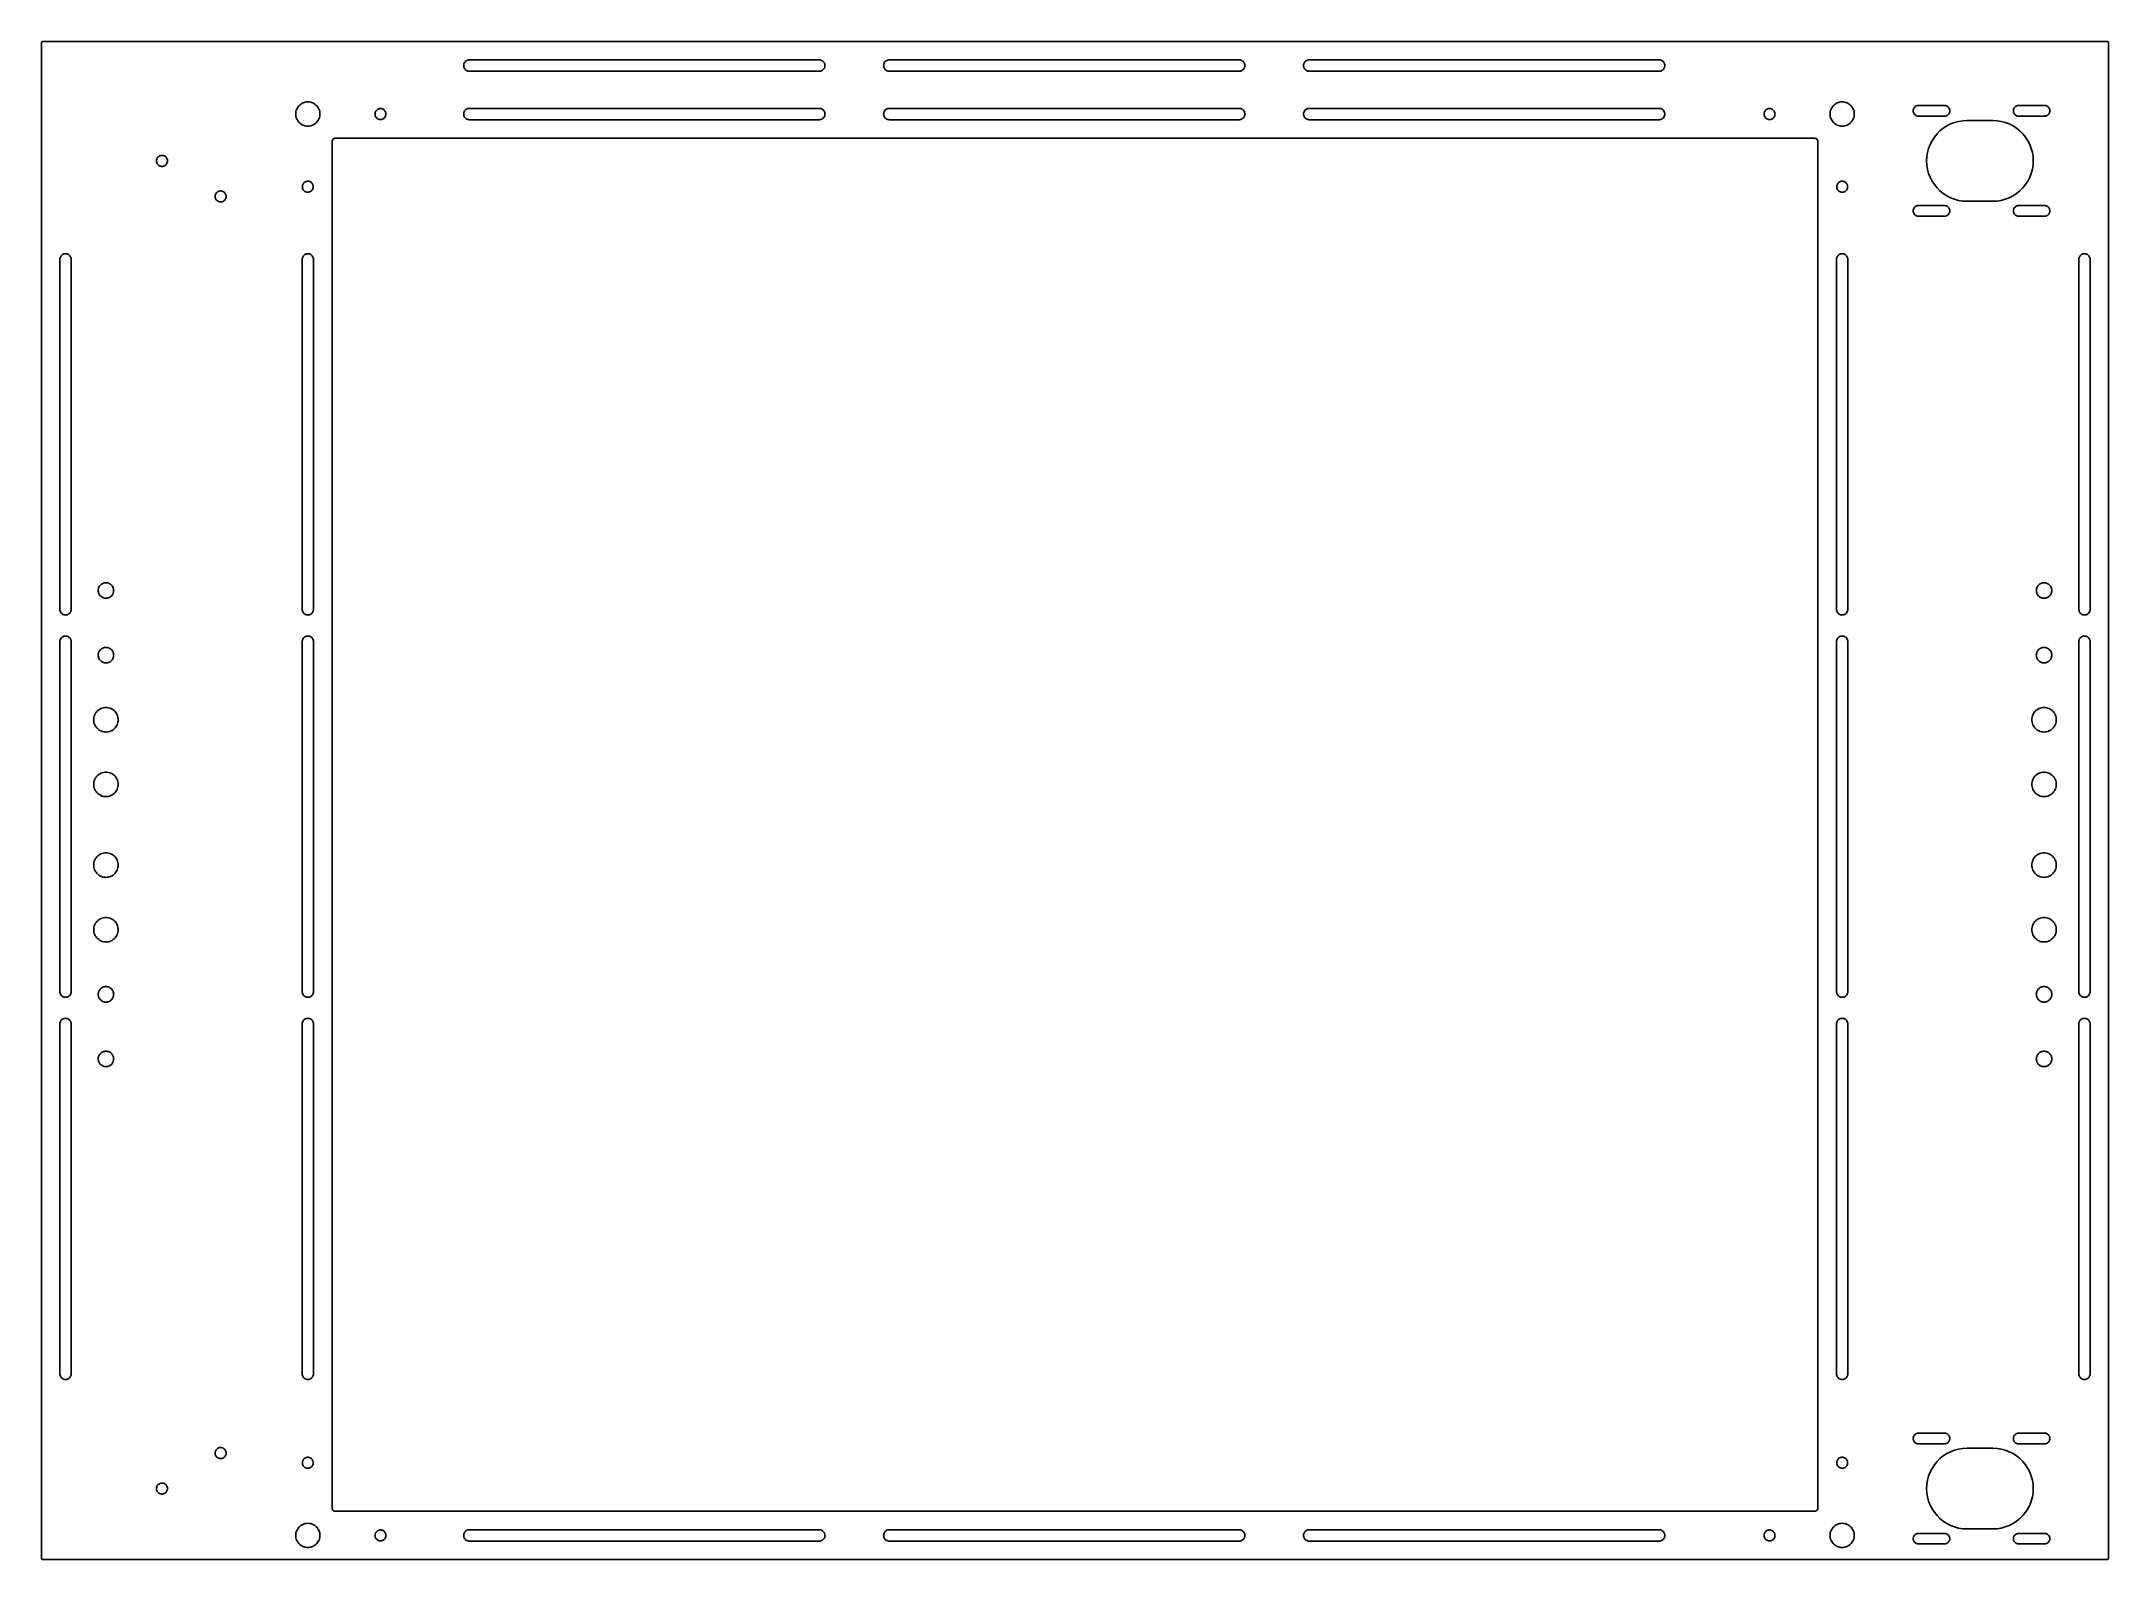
# Model space of a CAD drawing. Header units: metres. Extents: x -320 to 320, y -228 to 242.
import ezdxf

# ---------------------------------------------------------------- set-up
doc = ezdxf.new("R2010")
doc.units = ezdxf.units.M

msp = doc.modelspace()

# ---------------------------------------------------------------- linework, layer by layer
for p, q in [((-319.962, 242.191), (-320, 242)), ((-320, 242), (-320, -227)), ((-319.854, 242.354), (-319.962, 242.191)), ((-319.691, 242.462), (-319.854, 242.354)), ((-319.5, 242.5), (-319.691, 242.462)), ((319.5, 242.5), (-319.5, 242.5)), ((319.691, 242.462), (319.5, 242.5)), ((319.854, 242.354), (319.691, 242.462)), ((319.962, 242.191), (319.854, 242.354)), ((320, 242), (319.962, 242.191)), ((320, -227), (320, 242)), ((-189.25, 235), (-189.232, 235.249)), ((-189.232, 234.751), (-189.25, 235)), ((-189.232, 235.249), (-189.179, 235.493)), ((-189.179, 234.507), (-189.232, 234.751)), ((-189.179, 235.493), (-189.092, 235.727)), ((-189.092, 234.273), (-189.179, 234.507)), ((-189.092, 235.727), (-188.972, 235.946)), ((-188.972, 234.054), (-189.092, 234.273)), ((-188.972, 235.946), (-188.823, 236.146)), ((-188.823, 233.854), (-188.972, 234.054)), ((-188.823, 236.146), (-188.646, 236.323)), ((-188.646, 233.677), (-188.823, 233.854)), ((-188.646, 236.323), (-188.446, 236.472)), ((-188.446, 233.528), (-188.646, 233.677)), ((-188.446, 236.472), (-188.227, 236.592)), ((-188.227, 233.408), (-188.446, 233.528)), ((-188.227, 236.592), (-187.993, 236.679)), ((-187.993, 233.321), (-188.227, 233.408)), ((-187.993, 236.679), (-187.749, 236.732)), ((-187.749, 233.268), (-187.993, 233.321)), ((-187.749, 236.732), (-187.5, 236.75)), ((-187.5, 233.25), (-187.749, 233.268)), ((-187.5, 236.75), (-79.1667, 236.75)), ((-79.1667, 233.25), (-187.5, 233.25)), ((-79.1667, 236.75), (-78.9176, 236.732)), ((-78.9176, 233.268), (-79.1667, 233.25)), ((-78.9176, 236.732), (-78.6736, 236.679)), ((-78.6736, 233.321), (-78.9176, 233.268)), ((-78.6736, 236.679), (-78.4397, 236.592)), ((-78.4397, 233.408), (-78.6736, 233.321)), ((-78.4397, 236.592), (-78.2205, 236.472)), ((-78.2205, 233.528), (-78.4397, 233.408)), ((-78.2205, 236.472), (-78.0207, 236.323)), ((-78.0207, 233.677), (-78.2205, 233.528)), ((-78.0207, 236.323), (-77.8441, 236.146)), ((-77.8441, 233.854), (-78.0207, 233.677)), ((-77.8441, 236.146), (-77.6945, 235.946)), ((-77.6945, 234.054), (-77.8441, 233.854)), ((-77.6945, 235.946), (-77.5748, 235.727)), ((-77.5748, 234.273), (-77.6945, 234.054)), ((-77.5748, 235.727), (-77.4875, 235.493)), ((-77.4875, 234.507), (-77.5748, 234.273)), ((-77.4875, 235.493), (-77.4345, 235.249)), ((-77.4345, 234.751), (-77.4875, 234.507)), ((-77.4345, 235.249), (-77.4167, 235)), ((-77.4167, 235), (-77.4345, 234.751)), ((-59.25, 235), (-59.2322, 235.249)), ((-59.2322, 234.751), (-59.25, 235)), ((-59.2322, 235.249), (-59.1791, 235.493)), ((-59.1791, 234.507), (-59.2322, 234.751)), ((-59.1791, 235.493), (-59.0918, 235.727)), ((-59.0918, 234.273), (-59.1791, 234.507)), ((-59.0918, 235.727), (-58.9722, 235.946)), ((-58.9722, 234.054), (-59.0918, 234.273)), ((-58.9722, 235.946), (-58.8226, 236.146)), ((-58.8226, 233.854), (-58.9722, 234.054)), ((-58.8226, 236.146), (-58.646, 236.323)), ((-58.646, 233.677), (-58.8226, 233.854)), ((-58.646, 236.323), (-58.4461, 236.472)), ((-58.4461, 233.528), (-58.646, 233.677)), ((-58.4461, 236.472), (-58.227, 236.592)), ((-58.227, 233.408), (-58.4461, 233.528)), ((-58.227, 236.592), (-57.993, 236.679)), ((-57.993, 233.321), (-58.227, 233.408)), ((-57.993, 236.679), (-57.749, 236.732)), ((-57.749, 233.268), (-57.993, 233.321)), ((-57.749, 236.732), (-57.5, 236.75)), ((-57.5, 233.25), (-57.749, 233.268)), ((-57.5, 236.75), (50.8333, 236.75)), ((50.8333, 233.25), (-57.5, 233.25)), ((50.8333, 236.75), (51.0824, 236.732)), ((51.0824, 233.268), (50.8333, 233.25)), ((51.0824, 236.732), (51.3264, 236.679)), ((51.3264, 233.321), (51.0824, 233.268)), ((51.3264, 236.679), (51.5603, 236.592)), ((51.5603, 233.408), (51.3264, 233.321)), ((51.5603, 236.592), (51.7794, 236.472)), ((51.7794, 233.528), (51.5603, 233.408)), ((51.7794, 236.472), (51.9793, 236.323)), ((51.9793, 233.677), (51.7794, 233.528)), ((51.9793, 236.323), (52.1559, 236.146)), ((52.1559, 233.854), (51.9793, 233.677)), ((52.1559, 236.146), (52.3055, 235.946)), ((52.3055, 234.054), (52.1559, 233.854)), ((52.3055, 235.946), (52.4252, 235.727)), ((52.4252, 234.273), (52.3055, 234.054)), ((52.4252, 235.727), (52.5124, 235.493)), ((52.5124, 234.507), (52.4252, 234.273)), ((52.5124, 235.493), (52.5655, 235.249)), ((52.5655, 234.751), (52.5124, 234.507)), ((52.5655, 235.249), (52.5833, 235)), ((52.5833, 235), (52.5655, 234.751)), ((70.75, 235), (70.7678, 235.249)), ((70.7678, 234.751), (70.75, 235)), ((70.7678, 235.249), (70.8209, 235.493)), ((70.8209, 234.507), (70.7678, 234.751)), ((70.8209, 235.493), (70.9081, 235.727)), ((70.9081, 234.273), (70.8209, 234.507)), ((70.9081, 235.727), (71.0278, 235.946)), ((71.0278, 234.054), (70.9081, 234.273)), ((71.0278, 235.946), (71.1774, 236.146)), ((71.1774, 233.854), (71.0278, 234.054)), ((71.1774, 236.146), (71.354, 236.323)), ((71.354, 233.677), (71.1774, 233.854)), ((71.354, 236.323), (71.5539, 236.472)), ((71.5539, 233.528), (71.354, 233.677)), ((71.5539, 236.472), (71.773, 236.592)), ((71.773, 233.408), (71.5539, 233.528)), ((71.773, 236.592), (72.007, 236.679)), ((72.007, 233.321), (71.773, 233.408)), ((72.007, 236.679), (72.2509, 236.732)), ((72.2509, 233.268), (72.007, 233.321)), ((72.2509, 236.732), (72.5, 236.75)), ((72.5, 233.25), (72.2509, 233.268)), ((72.5, 236.75), (180.833, 236.75)), ((180.833, 233.25), (72.5, 233.25)), ((180.833, 236.75), (181.082, 236.732)), ((181.082, 233.268), (180.833, 233.25)), ((181.082, 236.732), (181.326, 236.679)), ((181.326, 233.321), (181.082, 233.268)), ((181.326, 236.679), (181.56, 236.592)), ((181.56, 233.408), (181.326, 233.321)), ((181.56, 236.592), (181.779, 236.472)), ((181.779, 233.528), (181.56, 233.408)), ((181.779, 236.472), (181.979, 236.323)), ((181.979, 233.677), (181.779, 233.528)), ((181.979, 236.323), (182.156, 236.146)), ((182.156, 233.854), (181.979, 233.677)), ((182.156, 236.146), (182.306, 235.946)), ((182.306, 234.054), (182.156, 233.854)), ((182.306, 235.946), (182.425, 235.727)), ((182.425, 234.273), (182.306, 234.054)), ((182.425, 235.727), (182.512, 235.493)), ((182.512, 234.507), (182.425, 234.273)), ((182.512, 235.493), (182.566, 235.249)), ((182.566, 234.751), (182.512, 234.507)), ((182.566, 235.249), (182.583, 235)), ((182.583, 235), (182.566, 234.751)), ((-241.25, 220), (-241.229, 220.392)), ((-241.229, 219.608), (-241.25, 220)), ((-241.229, 220.392), (-241.168, 220.78)), ((-241.168, 219.22), (-241.229, 219.608)), ((-241.168, 220.78), (-241.066, 221.159)), ((-241.066, 218.841), (-241.168, 219.22)), ((-241.066, 221.159), (-240.926, 221.525)), ((-240.926, 218.475), (-241.066, 218.841)), ((-240.926, 221.525), (-240.748, 221.875)), ((-240.748, 218.125), (-240.926, 218.475)), ((-240.748, 221.875), (-240.534, 222.204)), ((-240.534, 217.796), (-240.748, 218.125)), ((-240.534, 222.204), (-240.287, 222.509)), ((-240.287, 217.491), (-240.534, 217.796)), ((-240.287, 222.509), (-240.009, 222.787)), ((-240.009, 222.787), (-239.704, 223.034)), ((-239.704, 223.034), (-239.375, 223.248)), ((-239.375, 223.248), (-239.025, 223.426)), ((-239.025, 223.426), (-238.659, 223.566)), ((-238.659, 223.566), (-238.28, 223.668)), ((-238.28, 223.668), (-237.892, 223.729)), ((-237.892, 223.729), (-237.5, 223.75)), ((-237.5, 223.75), (-237.108, 223.729)), ((-237.108, 223.729), (-236.72, 223.668)), ((-236.72, 223.668), (-236.341, 223.566)), ((-236.341, 223.566), (-235.975, 223.426)), ((-235.975, 223.426), (-235.625, 223.248)), ((-235.625, 223.248), (-235.296, 223.034)), ((-235.296, 223.034), (-234.991, 222.787)), ((-234.991, 222.787), (-234.713, 222.509)), ((-234.713, 222.509), (-234.466, 222.204)), ((-234.466, 217.796), (-234.713, 217.491)), ((-234.466, 222.204), (-234.252, 221.875)), ((-234.252, 218.125), (-234.466, 217.796)), ((-234.252, 221.875), (-234.074, 221.525)), ((-234.074, 218.475), (-234.252, 218.125)), ((-234.074, 221.525), (-233.934, 221.159)), ((-233.934, 218.841), (-234.074, 218.475)), ((-233.934, 221.159), (-233.832, 220.78)), ((-233.832, 219.22), (-233.934, 218.841)), ((-233.832, 220.78), (-233.771, 220.392)), ((-233.771, 219.608), (-233.832, 219.22)), ((-233.771, 220.392), (-233.75, 220)), ((-233.75, 220), (-233.771, 219.608)), ((-216.7, 220), (-216.682, 220.248)), ((-216.682, 219.752), (-216.7, 220)), ((-216.682, 220.248), (-216.628, 220.49)), ((-216.628, 219.51), (-216.682, 219.752)), ((-216.628, 220.49), (-216.539, 220.722)), ((-216.539, 219.278), (-216.628, 219.51)), ((-216.539, 220.722), (-216.418, 220.938)), ((-216.418, 219.062), (-216.539, 219.278)), ((-216.418, 220.938), (-216.266, 221.134)), ((-216.266, 218.866), (-216.418, 219.062)), ((-216.266, 221.134), (-216.087, 221.307)), ((-216.087, 218.693), (-216.266, 218.866)), ((-216.087, 221.307), (-215.886, 221.451)), ((-215.886, 218.549), (-216.087, 218.693)), ((-215.886, 221.451), (-215.665, 221.565)), ((-215.665, 218.435), (-215.886, 218.549)), ((-215.665, 221.565), (-215.43, 221.645)), ((-215.43, 218.355), (-215.665, 218.435)), ((-215.43, 221.645), (-215.186, 221.69)), ((-215.186, 218.31), (-215.43, 218.355)), ((-215.186, 221.69), (-214.938, 221.699)), ((-214.938, 218.301), (-215.186, 218.31)), ((-214.938, 221.699), (-214.691, 221.672)), ((-214.691, 218.328), (-214.938, 218.301)), ((-214.691, 221.672), (-214.451, 221.609)), ((-214.451, 218.391), (-214.691, 218.328)), ((-214.451, 221.609), (-214.223, 221.512)), ((-214.223, 218.488), (-214.451, 218.391)), ((-214.223, 221.512), (-214.011, 221.383)), ((-214.011, 218.617), (-214.223, 218.488)), ((-214.011, 221.383), (-213.82, 221.224)), ((-213.82, 218.776), (-214.011, 218.617)), ((-213.82, 221.224), (-213.654, 221.039)), ((-213.654, 218.961), (-213.82, 218.776)), ((-213.654, 221.039), (-213.518, 220.832)), ((-213.518, 219.168), (-213.654, 218.961)), ((-213.518, 220.832), (-213.412, 220.607)), ((-213.412, 219.393), (-213.518, 219.168)), ((-213.412, 220.607), (-213.341, 220.37)), ((-213.341, 219.63), (-213.412, 219.393)), ((-213.341, 220.37), (-213.305, 220.124)), ((-213.305, 219.876), (-213.341, 219.63)), ((-213.305, 220.124), (-213.305, 219.876)), ((-189.25, 220), (-189.232, 220.249)), ((-189.232, 219.751), (-189.25, 220)), ((-189.232, 220.249), (-189.179, 220.493)), ((-189.179, 219.507), (-189.232, 219.751)), ((-189.179, 220.493), (-189.092, 220.727)), ((-189.092, 219.273), (-189.179, 219.507)), ((-189.092, 220.727), (-188.972, 220.946)), ((-188.972, 219.054), (-189.092, 219.273)), ((-188.972, 220.946), (-188.823, 221.146)), ((-188.823, 218.854), (-188.972, 219.054)), ((-188.823, 221.146), (-188.646, 221.323)), ((-188.646, 218.677), (-188.823, 218.854)), ((-188.646, 221.323), (-188.446, 221.472)), ((-188.446, 218.528), (-188.646, 218.677)), ((-188.446, 221.472), (-188.227, 221.592)), ((-188.227, 218.408), (-188.446, 218.528)), ((-188.227, 221.592), (-187.993, 221.679)), ((-187.993, 218.321), (-188.227, 218.408)), ((-187.993, 221.679), (-187.749, 221.732)), ((-187.749, 218.268), (-187.993, 218.321)), ((-187.749, 221.732), (-187.5, 221.75)), ((-187.5, 218.25), (-187.749, 218.268)), ((-187.5, 221.75), (-79.1667, 221.75)), ((-79.1667, 218.25), (-187.5, 218.25)), ((-79.1667, 221.75), (-78.9176, 221.732)), ((-78.9176, 218.268), (-79.1667, 218.25)), ((-78.9176, 221.732), (-78.6736, 221.679)), ((-78.6736, 218.321), (-78.9176, 218.268)), ((-78.6736, 221.679), (-78.4397, 221.592)), ((-78.4397, 218.408), (-78.6736, 218.321)), ((-78.4397, 221.592), (-78.2205, 221.472)), ((-78.2205, 218.528), (-78.4397, 218.408)), ((-78.2205, 221.472), (-78.0207, 221.323)), ((-78.0207, 218.677), (-78.2205, 218.528)), ((-78.0207, 221.323), (-77.8441, 221.146)), ((-77.8441, 218.854), (-78.0207, 218.677)), ((-77.8441, 221.146), (-77.6945, 220.946)), ((-77.6945, 219.054), (-77.8441, 218.854)), ((-77.6945, 220.946), (-77.5748, 220.727)), ((-77.5748, 219.273), (-77.6945, 219.054)), ((-77.5748, 220.727), (-77.4875, 220.493)), ((-77.4875, 219.507), (-77.5748, 219.273)), ((-77.4875, 220.493), (-77.4345, 220.249)), ((-77.4345, 219.751), (-77.4875, 219.507)), ((-77.4345, 220.249), (-77.4167, 220)), ((-77.4167, 220), (-77.4345, 219.751)), ((-59.25, 220), (-59.2322, 220.249)), ((-59.2322, 219.751), (-59.25, 220)), ((-59.2322, 220.249), (-59.1791, 220.493)), ((-59.1791, 219.507), (-59.2322, 219.751)), ((-59.1791, 220.493), (-59.0918, 220.727)), ((-59.0918, 219.273), (-59.1791, 219.507)), ((-59.0918, 220.727), (-58.9722, 220.946)), ((-58.9722, 219.054), (-59.0918, 219.273)), ((-58.9722, 220.946), (-58.8226, 221.146)), ((-58.8226, 218.854), (-58.9722, 219.054)), ((-58.8226, 221.146), (-58.646, 221.323)), ((-58.646, 218.677), (-58.8226, 218.854)), ((-58.646, 221.323), (-58.4461, 221.472)), ((-58.4461, 218.528), (-58.646, 218.677)), ((-58.4461, 221.472), (-58.227, 221.592)), ((-58.227, 218.408), (-58.4461, 218.528)), ((-58.227, 221.592), (-57.993, 221.679)), ((-57.993, 218.321), (-58.227, 218.408)), ((-57.993, 221.679), (-57.749, 221.732)), ((-57.749, 218.268), (-57.993, 218.321)), ((-57.749, 221.732), (-57.5, 221.75)), ((-57.5, 218.25), (-57.749, 218.268)), ((-57.5, 221.75), (50.8333, 221.75)), ((50.8333, 218.25), (-57.5, 218.25)), ((50.8333, 221.75), (51.0824, 221.732)), ((51.0824, 218.268), (50.8333, 218.25)), ((51.0824, 221.732), (51.3264, 221.679)), ((51.3264, 218.321), (51.0824, 218.268)), ((51.3264, 221.679), (51.5603, 221.592)), ((51.5603, 218.408), (51.3264, 218.321)), ((51.5603, 221.592), (51.7794, 221.472)), ((51.7794, 218.528), (51.5603, 218.408)), ((51.7794, 221.472), (51.9793, 221.323)), ((51.9793, 218.677), (51.7794, 218.528)), ((51.9793, 221.323), (52.1559, 221.146)), ((52.1559, 218.854), (51.9793, 218.677)), ((52.1559, 221.146), (52.3055, 220.946)), ((52.3055, 219.054), (52.1559, 218.854)), ((52.3055, 220.946), (52.4252, 220.727)), ((52.4252, 219.273), (52.3055, 219.054)), ((52.4252, 220.727), (52.5124, 220.493)), ((52.5124, 219.507), (52.4252, 219.273)), ((52.5124, 220.493), (52.5655, 220.249)), ((52.5655, 219.751), (52.5124, 219.507)), ((52.5655, 220.249), (52.5833, 220)), ((52.5833, 220), (52.5655, 219.751)), ((70.75, 220), (70.7678, 220.249)), ((70.7678, 219.751), (70.75, 220)), ((70.7678, 220.249), (70.8209, 220.493)), ((70.8209, 219.507), (70.7678, 219.751)), ((70.8209, 220.493), (70.9081, 220.727)), ((70.9081, 219.273), (70.8209, 219.507)), ((70.9081, 220.727), (71.0278, 220.946)), ((71.0278, 219.054), (70.9081, 219.273)), ((71.0278, 220.946), (71.1774, 221.146)), ((71.1774, 218.854), (71.0278, 219.054)), ((71.1774, 221.146), (71.354, 221.323)), ((71.354, 218.677), (71.1774, 218.854)), ((71.354, 221.323), (71.5539, 221.472)), ((71.5539, 218.528), (71.354, 218.677)), ((71.5539, 221.472), (71.773, 221.592)), ((71.773, 218.408), (71.5539, 218.528)), ((71.773, 221.592), (72.007, 221.679)), ((72.007, 218.321), (71.773, 218.408)), ((72.007, 221.679), (72.2509, 221.732)), ((72.2509, 218.268), (72.007, 218.321)), ((72.2509, 221.732), (72.5, 221.75)), ((72.5, 218.25), (72.2509, 218.268)), ((72.5, 221.75), (180.833, 221.75)), ((180.833, 218.25), (72.5, 218.25)), ((180.833, 221.75), (181.082, 221.732)), ((181.082, 218.268), (180.833, 218.25)), ((181.082, 221.732), (181.326, 221.679)), ((181.326, 218.321), (181.082, 218.268)), ((181.326, 221.679), (181.56, 221.592)), ((181.56, 218.408), (181.326, 218.321)), ((181.56, 221.592), (181.779, 221.472)), ((181.779, 218.528), (181.56, 218.408)), ((181.779, 221.472), (181.979, 221.323)), ((181.979, 218.677), (181.779, 218.528)), ((181.979, 221.323), (182.156, 221.146)), ((182.156, 218.854), (181.979, 218.677)), ((182.156, 221.146), (182.306, 220.946)), ((182.306, 219.054), (182.156, 218.854)), ((182.306, 220.946), (182.425, 220.727)), ((182.425, 219.273), (182.306, 219.054)), ((182.425, 220.727), (182.512, 220.493)), ((182.512, 219.507), (182.425, 219.273)), ((182.512, 220.493), (182.566, 220.249)), ((182.566, 219.751), (182.512, 219.507)), ((182.566, 220.249), (182.583, 220)), ((182.583, 220), (182.566, 219.751)), ((213.305, 220.124), (213.341, 220.37)), ((213.305, 219.876), (213.305, 220.124)), ((213.341, 219.63), (213.305, 219.876)), ((213.341, 220.37), (213.412, 220.607)), ((213.412, 219.393), (213.341, 219.63)), ((213.412, 220.607), (213.518, 220.832)), ((213.518, 219.168), (213.412, 219.393)), ((213.518, 220.832), (213.654, 221.039)), ((213.654, 218.961), (213.518, 219.168)), ((213.654, 221.039), (213.82, 221.224)), ((213.82, 218.776), (213.654, 218.961)), ((213.82, 221.224), (214.011, 221.383)), ((214.011, 218.617), (213.82, 218.776)), ((214.011, 221.383), (214.223, 221.512)), ((214.223, 218.488), (214.011, 218.617)), ((214.223, 221.512), (214.451, 221.609)), ((214.451, 218.391), (214.223, 218.488)), ((214.451, 221.609), (214.691, 221.672)), ((214.691, 218.328), (214.451, 218.391)), ((214.691, 221.672), (214.938, 221.699)), ((214.938, 218.301), (214.691, 218.328)), ((214.938, 221.699), (215.186, 221.69)), ((215.186, 218.31), (214.938, 218.301)), ((215.186, 221.69), (215.43, 221.645)), ((215.43, 218.355), (215.186, 218.31)), ((215.43, 221.645), (215.665, 221.565)), ((215.665, 218.435), (215.43, 218.355)), ((215.665, 221.565), (215.886, 221.451)), ((215.886, 218.549), (215.665, 218.435)), ((215.886, 221.451), (216.087, 221.307)), ((216.087, 218.693), (215.886, 218.549)), ((216.087, 221.307), (216.266, 221.134)), ((216.266, 218.866), (216.087, 218.693)), ((216.266, 221.134), (216.418, 220.938)), ((216.418, 219.062), (216.266, 218.866)), ((216.418, 220.938), (216.539, 220.722)), ((216.539, 219.278), (216.418, 219.062)), ((216.539, 220.722), (216.628, 220.49)), ((216.628, 219.51), (216.539, 219.278)), ((216.628, 220.49), (216.682, 220.248)), ((216.682, 219.752), (216.628, 219.51)), ((216.682, 220.248), (216.7, 220)), ((216.7, 220), (216.682, 219.752)), ((233.75, 220), (233.771, 220.392)), ((233.771, 219.608), (233.75, 220)), ((233.771, 220.392), (233.832, 220.78)), ((233.832, 219.22), (233.771, 219.608)), ((233.832, 220.78), (233.934, 221.159)), ((233.934, 218.841), (233.832, 219.22)), ((233.934, 221.159), (234.074, 221.525)), ((234.074, 218.475), (233.934, 218.841)), ((234.074, 221.525), (234.252, 221.875)), ((234.252, 218.125), (234.074, 218.475)), ((234.252, 221.875), (234.466, 222.204)), ((234.466, 217.796), (234.252, 218.125)), ((234.466, 222.204), (234.713, 222.509)), ((234.713, 217.491), (234.466, 217.796)), ((234.713, 222.509), (234.991, 222.787)), ((234.991, 222.787), (235.296, 223.034)), ((235.296, 223.034), (235.625, 223.248)), ((235.625, 223.248), (235.975, 223.426)), ((235.975, 223.426), (236.341, 223.566)), ((236.341, 223.566), (236.72, 223.668)), ((236.72, 223.668), (237.108, 223.729)), ((237.108, 223.729), (237.5, 223.75)), ((237.5, 223.75), (237.892, 223.729)), ((237.892, 223.729), (238.28, 223.668)), ((238.28, 223.668), (238.659, 223.566)), ((238.659, 223.566), (239.025, 223.426)), ((239.025, 223.426), (239.375, 223.248)), ((239.375, 223.248), (239.704, 223.034)), ((239.704, 223.034), (240.009, 222.787)), ((240.009, 222.787), (240.287, 222.509)), ((240.287, 222.509), (240.534, 222.204)), ((240.534, 217.796), (240.287, 217.491)), ((240.534, 222.204), (240.748, 221.875)), ((240.748, 218.125), (240.534, 217.796)), ((240.748, 221.875), (240.926, 221.525)), ((240.926, 218.475), (240.748, 218.125)), ((240.926, 221.525), (241.066, 221.159)), ((241.066, 218.841), (240.926, 218.475)), ((241.066, 221.159), (241.168, 220.78)), ((241.168, 219.22), (241.066, 218.841)), ((241.168, 220.78), (241.229, 220.392)), ((241.229, 219.608), (241.168, 219.22)), ((241.229, 220.392), (241.25, 220)), ((241.25, 220), (241.229, 219.608)), ((259.5, 221), (259.518, 221.246)), ((259.518, 220.754), (259.5, 221)), ((259.518, 221.246), (259.573, 221.486)), ((259.573, 220.514), (259.518, 220.754)), ((259.573, 221.486), (259.663, 221.716)), ((259.663, 220.284), (259.573, 220.514)), ((259.663, 221.716), (259.787, 221.929)), ((259.787, 220.071), (259.663, 220.284)), ((259.787, 221.929), (259.94, 222.122)), ((259.94, 219.878), (259.787, 220.071)), ((259.94, 222.122), (260.121, 222.29)), ((260.121, 219.71), (259.94, 219.878)), ((260.121, 222.29), (260.325, 222.429)), ((260.325, 219.571), (260.121, 219.71)), ((260.325, 222.429), (260.547, 222.536)), ((260.547, 219.464), (260.325, 219.571)), ((260.547, 222.536), (260.783, 222.609)), ((260.783, 219.391), (260.547, 219.464)), ((260.783, 222.609), (261.027, 222.645)), ((261.027, 219.355), (260.783, 219.391)), ((261.027, 222.645), (269.273, 222.645)), ((269.273, 219.355), (261.027, 219.355)), ((269.273, 222.645), (269.517, 222.609)), ((269.517, 219.391), (269.273, 219.355)), ((269.517, 222.609), (269.753, 222.536)), ((269.753, 219.464), (269.517, 219.391)), ((269.753, 222.536), (269.975, 222.429)), ((269.975, 219.571), (269.753, 219.464)), ((269.975, 222.429), (270.179, 222.29)), ((270.179, 219.71), (269.975, 219.571)), ((270.179, 222.29), (270.36, 222.122)), ((270.36, 219.878), (270.179, 219.71)), ((270.36, 222.122), (270.513, 221.929)), ((270.513, 220.071), (270.36, 219.878)), ((270.513, 221.929), (270.637, 221.716)), ((270.637, 220.284), (270.513, 220.071)), ((270.637, 221.716), (270.727, 221.486)), ((270.727, 220.514), (270.637, 220.284)), ((270.727, 221.486), (270.782, 221.246)), ((270.782, 220.754), (270.727, 220.514)), ((270.782, 221.246), (270.8, 221)), ((270.8, 221), (270.782, 220.754)), ((272.287, 217.388), (273.551, 217.727)), ((273.551, 217.727), (274.843, 217.932)), ((274.843, 217.932), (276.15, 218)), ((276.15, 218), (284.15, 218)), ((284.15, 218), (285.457, 217.932)), ((285.457, 217.932), (286.749, 217.727)), ((286.749, 217.727), (288.013, 217.388)), ((290.5, 221), (290.518, 221.246)), ((290.518, 220.754), (290.5, 221)), ((290.518, 221.246), (290.573, 221.486)), ((290.573, 220.514), (290.518, 220.754)), ((290.573, 221.486), (290.663, 221.716)), ((290.663, 220.284), (290.573, 220.514)), ((290.663, 221.716), (290.787, 221.929)), ((290.787, 220.071), (290.663, 220.284)), ((290.787, 221.929), (290.94, 222.122)), ((290.94, 219.878), (290.787, 220.071)), ((290.94, 222.122), (291.121, 222.29)), ((291.121, 219.71), (290.94, 219.878)), ((291.121, 222.29), (291.325, 222.429)), ((291.325, 219.571), (291.121, 219.71)), ((291.325, 222.429), (291.547, 222.536)), ((291.547, 219.464), (291.325, 219.571)), ((291.547, 222.536), (291.783, 222.609)), ((291.783, 219.391), (291.547, 219.464)), ((291.783, 222.609), (292.027, 222.645)), ((292.027, 219.355), (291.783, 219.391)), ((292.027, 222.645), (300.273, 222.645)), ((300.273, 219.355), (292.027, 219.355)), ((300.273, 222.645), (300.517, 222.609)), ((300.517, 219.391), (300.273, 219.355)), ((300.517, 222.609), (300.753, 222.536)), ((300.753, 219.464), (300.517, 219.391)), ((300.753, 222.536), (300.975, 222.429)), ((300.975, 219.571), (300.753, 219.464)), ((300.975, 222.429), (301.179, 222.29)), ((301.179, 219.71), (300.975, 219.571)), ((301.179, 222.29), (301.36, 222.122)), ((301.36, 219.878), (301.179, 219.71)), ((301.36, 222.122), (301.513, 221.929)), ((301.513, 220.071), (301.36, 219.878)), ((301.513, 221.929), (301.637, 221.716)), ((301.637, 220.284), (301.513, 220.071)), ((301.637, 221.716), (301.727, 221.486)), ((301.727, 220.514), (301.637, 220.284)), ((301.727, 221.486), (301.782, 221.246)), ((301.782, 220.754), (301.727, 220.514)), ((301.782, 221.246), (301.8, 221)), ((301.8, 221), (301.782, 220.754)), ((-240.009, 217.213), (-240.287, 217.491)), ((-239.704, 216.966), (-240.009, 217.213)), ((-239.375, 216.752), (-239.704, 216.966)), ((-239.025, 216.574), (-239.375, 216.752)), ((-238.659, 216.434), (-239.025, 216.574)), ((-238.28, 216.332), (-238.659, 216.434)), ((-237.892, 216.271), (-238.28, 216.332)), ((-237.5, 216.25), (-237.892, 216.271)), ((-237.108, 216.271), (-237.5, 216.25)), ((-236.72, 216.332), (-237.108, 216.271)), ((-236.341, 216.434), (-236.72, 216.332)), ((-235.975, 216.574), (-236.341, 216.434)), ((-235.625, 216.752), (-235.975, 216.574)), ((-235.296, 216.966), (-235.625, 216.752)), ((-234.991, 217.213), (-235.296, 216.966)), ((-234.713, 217.491), (-234.991, 217.213)), ((-230, 211.5), (-229.975, 211.723)), ((-230, -211.5), (-230, 211.5)), ((-229.975, 211.723), (-229.901, 211.934)), ((-229.901, 211.934), (-229.782, 212.123)), ((-229.782, 212.123), (-229.623, 212.282)), ((-229.623, 212.282), (-229.434, 212.401)), ((-229.434, 212.401), (-229.223, 212.475)), ((-229.223, 212.475), (-229, 212.5)), ((-229, 212.5), (229, 212.5)), ((229, 212.5), (229.223, 212.475)), ((229.223, 212.475), (229.434, 212.401)), ((229.434, 212.401), (229.623, 212.282)), ((229.623, 212.282), (229.782, 212.123)), ((229.782, 212.123), (229.901, 211.934)), ((229.901, 211.934), (229.975, 211.723)), ((229.975, 211.723), (230, 211.5)), ((230, 211.5), (230, -211.5)), ((234.991, 217.213), (234.713, 217.491)), ((235.296, 216.966), (234.991, 217.213)), ((235.625, 216.752), (235.296, 216.966)), ((235.975, 216.574), (235.625, 216.752)), ((236.341, 216.434), (235.975, 216.574)), ((236.72, 216.332), (236.341, 216.434)), ((237.108, 216.271), (236.72, 216.332)), ((237.5, 216.25), (237.108, 216.271)), ((237.892, 216.271), (237.5, 216.25)), ((238.28, 216.332), (237.892, 216.271)), ((238.659, 216.434), (238.28, 216.332)), ((239.025, 216.574), (238.659, 216.434)), ((239.375, 216.752), (239.025, 216.574)), ((239.704, 216.966), (239.375, 216.752)), ((240.009, 217.213), (239.704, 216.966)), ((240.287, 217.491), (240.009, 217.213)), ((264.731, 210.584), (265.325, 211.75)), ((265.325, 211.75), (266.037, 212.847)), ((266.037, 212.847), (266.861, 213.864)), ((266.861, 213.864), (267.786, 214.789)), ((267.786, 214.789), (268.803, 215.613)), ((268.803, 215.613), (269.9, 216.325)), ((269.9, 216.325), (271.066, 216.919)), ((271.066, 216.919), (272.287, 217.388)), ((288.013, 217.388), (289.234, 216.919)), ((289.234, 216.919), (290.4, 216.325)), ((290.4, 216.325), (291.497, 215.613)), ((291.497, 215.613), (292.514, 214.789)), ((292.514, 214.789), (293.439, 213.864)), ((293.439, 213.864), (294.263, 212.847)), ((294.263, 212.847), (294.975, 211.75)), ((294.975, 211.75), (295.569, 210.584)), ((-284.345, 205.624), (-284.309, 205.87)), ((-284.345, 205.376), (-284.345, 205.624)), ((-284.309, 205.13), (-284.345, 205.376)), ((-284.309, 205.87), (-284.238, 206.107)), ((-284.238, 204.893), (-284.309, 205.13)), ((-284.238, 206.107), (-284.132, 206.332)), ((-284.132, 204.668), (-284.238, 204.893)), ((-284.132, 206.332), (-283.996, 206.539)), ((-283.996, 206.539), (-283.83, 206.724)), ((-283.83, 206.724), (-283.639, 206.883)), ((-283.639, 206.883), (-283.427, 207.012)), ((-283.427, 207.012), (-283.199, 207.109)), ((-283.199, 207.109), (-282.959, 207.172)), ((-282.959, 207.172), (-282.712, 207.199)), ((-282.712, 207.199), (-282.464, 207.19)), ((-282.464, 207.19), (-282.22, 207.145)), ((-282.22, 207.145), (-281.985, 207.065)), ((-281.985, 207.065), (-281.764, 206.951)), ((-281.764, 206.951), (-281.563, 206.807)), ((-281.563, 206.807), (-281.384, 206.634)), ((-281.384, 206.634), (-281.232, 206.438)), ((-281.232, 206.438), (-281.111, 206.222)), ((-281.111, 206.222), (-281.022, 205.99)), ((-281.022, 205.01), (-281.111, 204.778)), ((-281.022, 205.99), (-280.968, 205.748)), ((-280.968, 205.252), (-281.022, 205.01)), ((-280.968, 205.748), (-280.95, 205.5)), ((-280.95, 205.5), (-280.968, 205.252)), ((263.65, 205.5), (263.718, 206.807)), ((263.718, 204.193), (263.65, 205.5)), ((263.718, 206.807), (263.923, 208.099)), ((263.923, 208.099), (264.262, 209.363)), ((264.262, 209.363), (264.731, 210.584)), ((295.569, 210.584), (296.038, 209.363)), ((296.038, 209.363), (296.377, 208.099)), ((296.377, 208.099), (296.582, 206.807)), ((296.582, 206.807), (296.65, 205.5)), ((296.65, 205.5), (296.582, 204.193)), ((-283.996, 204.461), (-284.132, 204.668)), ((-283.83, 204.276), (-283.996, 204.461)), ((-283.639, 204.117), (-283.83, 204.276)), ((-283.427, 203.988), (-283.639, 204.117)), ((-283.199, 203.891), (-283.427, 203.988)), ((-282.959, 203.828), (-283.199, 203.891)), ((-282.712, 203.801), (-282.959, 203.828)), ((-282.464, 203.81), (-282.712, 203.801)), ((-282.22, 203.855), (-282.464, 203.81)), ((-281.985, 203.935), (-282.22, 203.855)), ((-281.764, 204.049), (-281.985, 203.935)), ((-281.563, 204.193), (-281.764, 204.049)), ((-281.384, 204.366), (-281.563, 204.193)), ((-281.232, 204.562), (-281.384, 204.366)), ((-281.111, 204.778), (-281.232, 204.562)), ((-239.039, 198.222), (-238.918, 198.438)), ((-238.918, 198.438), (-238.766, 198.634)), ((-238.766, 198.634), (-238.587, 198.807)), ((-238.587, 198.807), (-238.386, 198.951)), ((-238.386, 198.951), (-238.165, 199.065)), ((-238.165, 199.065), (-237.93, 199.145)), ((-237.93, 199.145), (-237.686, 199.19)), ((-237.686, 199.19), (-237.438, 199.199)), ((-237.438, 199.199), (-237.191, 199.172)), ((-237.191, 199.172), (-236.951, 199.109)), ((-236.951, 199.109), (-236.723, 199.012)), ((-236.723, 199.012), (-236.511, 198.883)), ((-236.511, 198.883), (-236.32, 198.724)), ((-236.32, 198.724), (-236.154, 198.539)), ((-236.154, 198.539), (-236.018, 198.332)), ((236.018, 198.332), (236.154, 198.539)), ((236.154, 198.539), (236.32, 198.724)), ((236.32, 198.724), (236.511, 198.883)), ((236.511, 198.883), (236.723, 199.012)), ((236.723, 199.012), (236.951, 199.109)), ((236.951, 199.109), (237.191, 199.172)), ((237.191, 199.172), (237.438, 199.199)), ((237.438, 199.199), (237.686, 199.19)), ((237.686, 199.19), (237.93, 199.145)), ((237.93, 199.145), (238.165, 199.065)), ((238.165, 199.065), (238.386, 198.951)), ((238.386, 198.951), (238.587, 198.807)), ((238.587, 198.807), (238.766, 198.634)), ((238.766, 198.634), (238.918, 198.438)), ((238.918, 198.438), (239.039, 198.222)), ((263.923, 202.901), (263.718, 204.193)), ((264.262, 201.637), (263.923, 202.901)), ((264.731, 200.416), (264.262, 201.637)), ((265.325, 199.25), (264.731, 200.416)), ((266.037, 198.153), (265.325, 199.25)), ((294.975, 199.25), (294.263, 198.153)), ((295.569, 200.416), (294.975, 199.25)), ((296.038, 201.637), (295.569, 200.416)), ((296.377, 202.901), (296.038, 201.637)), ((296.582, 204.193), (296.377, 202.901)), ((-266.195, 194.624), (-266.159, 194.87)), ((-266.195, 194.376), (-266.195, 194.624)), ((-266.159, 194.13), (-266.195, 194.376)), ((-266.159, 194.87), (-266.088, 195.107)), ((-266.088, 193.893), (-266.159, 194.13)), ((-266.088, 195.107), (-265.982, 195.332)), ((-265.982, 193.668), (-266.088, 193.893)), ((-265.982, 195.332), (-265.846, 195.539)), ((-265.846, 193.461), (-265.982, 193.668)), ((-265.846, 195.539), (-265.68, 195.724)), ((-265.68, 193.276), (-265.846, 193.461)), ((-265.68, 195.724), (-265.489, 195.883)), ((-265.489, 193.117), (-265.68, 193.276)), ((-265.489, 195.883), (-265.277, 196.012)), ((-265.277, 192.988), (-265.489, 193.117)), ((-265.277, 196.012), (-265.049, 196.109)), ((-265.049, 192.891), (-265.277, 192.988)), ((-265.049, 196.109), (-264.809, 196.172)), ((-264.809, 192.828), (-265.049, 192.891)), ((-264.809, 196.172), (-264.562, 196.199)), ((-264.562, 192.801), (-264.809, 192.828)), ((-264.562, 196.199), (-264.314, 196.19)), ((-264.314, 192.81), (-264.562, 192.801)), ((-264.314, 196.19), (-264.07, 196.145)), ((-264.07, 192.855), (-264.314, 192.81)), ((-264.07, 196.145), (-263.835, 196.065)), ((-263.835, 192.935), (-264.07, 192.855)), ((-263.835, 196.065), (-263.614, 195.951)), ((-263.614, 193.049), (-263.835, 192.935)), ((-263.614, 195.951), (-263.413, 195.807)), ((-263.413, 193.193), (-263.614, 193.049)), ((-263.413, 195.807), (-263.234, 195.634)), ((-263.234, 193.366), (-263.413, 193.193)), ((-263.234, 195.634), (-263.082, 195.438)), ((-263.082, 193.562), (-263.234, 193.366)), ((-263.082, 195.438), (-262.961, 195.222)), ((-262.961, 193.778), (-263.082, 193.562)), ((-262.961, 195.222), (-262.872, 194.99)), ((-262.872, 194.01), (-262.961, 193.778)), ((-262.872, 194.99), (-262.818, 194.748)), ((-262.818, 194.252), (-262.872, 194.01)), ((-262.818, 194.748), (-262.8, 194.5)), ((-262.8, 194.5), (-262.818, 194.252)), ((-239.2, 197.5), (-239.182, 197.748)), ((-239.182, 197.252), (-239.2, 197.5)), ((-239.182, 197.748), (-239.128, 197.99)), ((-239.128, 197.01), (-239.182, 197.252)), ((-239.128, 197.99), (-239.039, 198.222)), ((-239.039, 196.778), (-239.128, 197.01)), ((-238.918, 196.562), (-239.039, 196.778)), ((-238.766, 196.366), (-238.918, 196.562)), ((-238.587, 196.193), (-238.766, 196.366)), ((-238.386, 196.049), (-238.587, 196.193)), ((-238.165, 195.935), (-238.386, 196.049)), ((-237.93, 195.855), (-238.165, 195.935)), ((-237.686, 195.81), (-237.93, 195.855)), ((-237.438, 195.801), (-237.686, 195.81)), ((-237.191, 195.828), (-237.438, 195.801)), ((-236.951, 195.891), (-237.191, 195.828)), ((-236.723, 195.988), (-236.951, 195.891)), ((-236.511, 196.117), (-236.723, 195.988)), ((-236.32, 196.276), (-236.511, 196.117)), ((-236.154, 196.461), (-236.32, 196.276)), ((-236.018, 196.668), (-236.154, 196.461)), ((-236.018, 198.332), (-235.912, 198.107)), ((-235.912, 196.893), (-236.018, 196.668)), ((-235.912, 198.107), (-235.841, 197.87)), ((-235.841, 197.13), (-235.912, 196.893)), ((-235.841, 197.87), (-235.805, 197.624)), ((-235.805, 197.376), (-235.841, 197.13)), ((-235.805, 197.624), (-235.805, 197.376)), ((235.805, 197.624), (235.841, 197.87)), ((235.805, 197.376), (235.805, 197.624)), ((235.841, 197.13), (235.805, 197.376)), ((235.841, 197.87), (235.912, 198.107)), ((235.912, 196.893), (235.841, 197.13)), ((235.912, 198.107), (236.018, 198.332)), ((236.018, 196.668), (235.912, 196.893)), ((236.154, 196.461), (236.018, 196.668)), ((236.32, 196.276), (236.154, 196.461)), ((236.511, 196.117), (236.32, 196.276)), ((236.723, 195.988), (236.511, 196.117)), ((236.951, 195.891), (236.723, 195.988)), ((237.191, 195.828), (236.951, 195.891)), ((237.438, 195.801), (237.191, 195.828)), ((237.686, 195.81), (237.438, 195.801)), ((237.93, 195.855), (237.686, 195.81)), ((238.165, 195.935), (237.93, 195.855)), ((238.386, 196.049), (238.165, 195.935)), ((238.587, 196.193), (238.386, 196.049)), ((238.766, 196.366), (238.587, 196.193)), ((238.918, 196.562), (238.766, 196.366)), ((239.039, 196.778), (238.918, 196.562)), ((239.039, 198.222), (239.128, 197.99)), ((239.128, 197.01), (239.039, 196.778)), ((239.128, 197.99), (239.182, 197.748)), ((239.182, 197.252), (239.128, 197.01)), ((239.182, 197.748), (239.2, 197.5)), ((239.2, 197.5), (239.182, 197.252)), ((266.861, 197.136), (266.037, 198.153)), ((267.786, 196.211), (266.861, 197.136)), ((268.803, 195.387), (267.786, 196.211)), ((269.9, 194.675), (268.803, 195.387)), ((271.066, 194.081), (269.9, 194.675)), ((272.287, 193.612), (271.066, 194.081)), ((273.551, 193.273), (272.287, 193.612)), ((274.843, 193.068), (273.551, 193.273)), ((276.15, 193), (274.843, 193.068)), ((284.15, 193), (276.15, 193)), ((285.457, 193.068), (284.15, 193)), ((286.749, 193.273), (285.457, 193.068)), ((288.013, 193.612), (286.749, 193.273)), ((289.234, 194.081), (288.013, 193.612)), ((290.4, 194.675), (289.234, 194.081)), ((291.497, 195.387), (290.4, 194.675)), ((292.514, 196.211), (291.497, 195.387)), ((293.439, 197.136), (292.514, 196.211)), ((294.263, 198.153), (293.439, 197.136)), ((259.5, 190), (259.518, 190.246)), ((259.518, 189.754), (259.5, 190)), ((259.518, 190.246), (259.573, 190.486)), ((259.573, 189.514), (259.518, 189.754)), ((259.573, 190.486), (259.663, 190.716)), ((259.663, 189.284), (259.573, 189.514)), ((259.663, 190.716), (259.787, 190.929)), ((259.787, 189.071), (259.663, 189.284)), ((259.787, 190.929), (259.94, 191.122)), ((259.94, 188.878), (259.787, 189.071)), ((259.94, 191.122), (260.121, 191.29)), ((260.121, 188.71), (259.94, 188.878)), ((260.121, 191.29), (260.325, 191.429)), ((260.325, 188.571), (260.121, 188.71)), ((260.325, 191.429), (260.547, 191.536)), ((260.547, 188.464), (260.325, 188.571)), ((260.547, 191.536), (260.783, 191.609)), ((260.783, 188.391), (260.547, 188.464)), ((260.783, 191.609), (261.027, 191.645)), ((261.027, 188.355), (260.783, 188.391)), ((261.027, 191.645), (269.273, 191.645)), ((269.273, 188.355), (261.027, 188.355)), ((269.273, 191.645), (269.517, 191.609)), ((269.517, 188.391), (269.273, 188.355)), ((269.517, 191.609), (269.753, 191.536)), ((269.753, 188.464), (269.517, 188.391)), ((269.753, 191.536), (269.975, 191.429)), ((269.975, 188.571), (269.753, 188.464)), ((269.975, 191.429), (270.179, 191.29)), ((270.179, 188.71), (269.975, 188.571)), ((270.179, 191.29), (270.36, 191.122)), ((270.36, 188.878), (270.179, 188.71)), ((270.36, 191.122), (270.513, 190.929)), ((270.513, 189.071), (270.36, 188.878)), ((270.513, 190.929), (270.637, 190.716)), ((270.637, 189.284), (270.513, 189.071)), ((270.637, 190.716), (270.727, 190.486)), ((270.727, 189.514), (270.637, 189.284)), ((270.727, 190.486), (270.782, 190.246)), ((270.782, 189.754), (270.727, 189.514)), ((270.782, 190.246), (270.8, 190)), ((270.8, 190), (270.782, 189.754)), ((290.5, 190), (290.518, 190.246)), ((290.518, 189.754), (290.5, 190)), ((290.518, 190.246), (290.573, 190.486)), ((290.573, 189.514), (290.518, 189.754)), ((290.573, 190.486), (290.663, 190.716)), ((290.663, 189.284), (290.573, 189.514)), ((290.663, 190.716), (290.787, 190.929)), ((290.787, 189.071), (290.663, 189.284)), ((290.787, 190.929), (290.94, 191.122)), ((290.94, 188.878), (290.787, 189.071)), ((290.94, 191.122), (291.121, 191.29)), ((291.121, 188.71), (290.94, 188.878)), ((291.121, 191.29), (291.325, 191.429)), ((291.325, 188.571), (291.121, 188.71)), ((291.325, 191.429), (291.547, 191.536)), ((291.547, 188.464), (291.325, 188.571)), ((291.547, 191.536), (291.783, 191.609)), ((291.783, 188.391), (291.547, 188.464)), ((291.783, 191.609), (292.027, 191.645)), ((292.027, 188.355), (291.783, 188.391)), ((292.027, 191.645), (300.273, 191.645)), ((300.273, 188.355), (292.027, 188.355)), ((300.273, 191.645), (300.517, 191.609)), ((300.517, 188.391), (300.273, 188.355)), ((300.517, 191.609), (300.753, 191.536)), ((300.753, 188.464), (300.517, 188.391)), ((300.753, 191.536), (300.975, 191.429)), ((300.975, 188.571), (300.753, 188.464)), ((300.975, 191.429), (301.179, 191.29)), ((301.179, 188.71), (300.975, 188.571)), ((301.179, 191.29), (301.36, 191.122)), ((301.36, 188.878), (301.179, 188.71)), ((301.36, 191.122), (301.513, 190.929)), ((301.513, 189.071), (301.36, 188.878)), ((301.513, 190.929), (301.637, 190.716)), ((301.637, 189.284), (301.513, 189.071)), ((301.637, 190.716), (301.727, 190.486)), ((301.727, 189.514), (301.637, 189.284)), ((301.727, 190.486), (301.782, 190.246)), ((301.782, 189.754), (301.727, 189.514)), ((301.782, 190.246), (301.8, 190)), ((301.8, 190), (301.782, 189.754)), ((-314.25, 175), (-314.232, 175.249)), ((-314.25, 66.6667), (-314.25, 175)), ((-314.232, 175.249), (-314.179, 175.493)), ((-314.179, 175.493), (-314.092, 175.727)), ((-314.092, 175.727), (-313.972, 175.946)), ((-313.972, 175.946), (-313.823, 176.146)), ((-313.823, 176.146), (-313.646, 176.323)), ((-313.646, 176.323), (-313.446, 176.472)), ((-313.446, 176.472), (-313.227, 176.592)), ((-313.227, 176.592), (-312.993, 176.679)), ((-312.993, 176.679), (-312.749, 176.732)), ((-312.749, 176.732), (-312.5, 176.75)), ((-312.5, 176.75), (-312.251, 176.732)), ((-312.251, 176.732), (-312.007, 176.679)), ((-312.007, 176.679), (-311.773, 176.592)), ((-311.773, 176.592), (-311.554, 176.472)), ((-311.554, 176.472), (-311.354, 176.323)), ((-311.354, 176.323), (-311.177, 176.146)), ((-311.177, 176.146), (-311.028, 175.946)), ((-311.028, 175.946), (-310.908, 175.727)), ((-310.908, 175.727), (-310.821, 175.493)), ((-310.821, 175.493), (-310.768, 175.249)), ((-310.768, 175.249), (-310.75, 175)), ((-310.75, 175), (-310.75, 66.6667)), ((-239.25, 175), (-239.232, 175.249)), ((-239.25, 66.6667), (-239.25, 175)), ((-239.232, 175.249), (-239.179, 175.493)), ((-239.179, 175.493), (-239.092, 175.727)), ((-239.092, 175.727), (-238.972, 175.946)), ((-238.972, 175.946), (-238.823, 176.146)), ((-238.823, 176.146), (-238.646, 176.323)), ((-238.646, 176.323), (-238.446, 176.472)), ((-238.446, 176.472), (-238.227, 176.592)), ((-238.227, 176.592), (-237.993, 176.679)), ((-237.993, 176.679), (-237.749, 176.732)), ((-237.749, 176.732), (-237.5, 176.75)), ((-237.5, 176.75), (-237.251, 176.732)), ((-237.251, 176.732), (-237.007, 176.679)), ((-237.007, 176.679), (-236.773, 176.592)), ((-236.773, 176.592), (-236.554, 176.472)), ((-236.554, 176.472), (-236.354, 176.323)), ((-236.354, 176.323), (-236.177, 176.146)), ((-236.177, 176.146), (-236.028, 175.946)), ((-236.028, 175.946), (-235.908, 175.727)), ((-235.908, 175.727), (-235.821, 175.493)), ((-235.821, 175.493), (-235.768, 175.249)), ((-235.768, 175.249), (-235.75, 175)), ((-235.75, 175), (-235.75, 66.6667)), ((235.75, 175), (235.768, 175.249)), ((235.75, 66.6667), (235.75, 175)), ((235.768, 175.249), (235.821, 175.493)), ((235.821, 175.493), (235.908, 175.727)), ((235.908, 175.727), (236.028, 175.946)), ((236.028, 175.946), (236.177, 176.146)), ((236.177, 176.146), (236.354, 176.323)), ((236.354, 176.323), (236.554, 176.472)), ((236.554, 176.472), (236.773, 176.592)), ((236.773, 176.592), (237.007, 176.679)), ((237.007, 176.679), (237.251, 176.732)), ((237.251, 176.732), (237.5, 176.75)), ((237.5, 176.75), (237.749, 176.732)), ((237.749, 176.732), (237.993, 176.679)), ((237.993, 176.679), (238.227, 176.592)), ((238.227, 176.592), (238.446, 176.472)), ((238.446, 176.472), (238.646, 176.323)), ((238.646, 176.323), (238.823, 176.146)), ((238.823, 176.146), (238.972, 175.946)), ((238.972, 175.946), (239.092, 175.727)), ((239.092, 175.727), (239.179, 175.493)), ((239.179, 175.493), (239.232, 175.249)), ((239.232, 175.249), (239.25, 175)), ((239.25, 175), (239.25, 66.6667)), ((310.75, 175), (310.768, 175.249)), ((310.75, 66.6667), (310.75, 175)), ((310.768, 175.249), (310.821, 175.493)), ((310.821, 175.493), (310.908, 175.727)), ((310.908, 175.727), (311.028, 175.946)), ((311.028, 175.946), (311.177, 176.146)), ((311.177, 176.146), (311.354, 176.323)), ((311.354, 176.323), (311.554, 176.472)), ((311.554, 176.472), (311.773, 176.592)), ((311.773, 176.592), (312.007, 176.679)), ((312.007, 176.679), (312.251, 176.732)), ((312.251, 176.732), (312.5, 176.75)), ((312.5, 176.75), (312.749, 176.732)), ((312.749, 176.732), (312.993, 176.679)), ((312.993, 176.679), (313.227, 176.592)), ((313.227, 176.592), (313.446, 176.472)), ((313.446, 176.472), (313.646, 176.323)), ((313.646, 176.323), (313.823, 176.146)), ((313.823, 176.146), (313.972, 175.946)), ((313.972, 175.946), (314.092, 175.727)), ((314.092, 175.727), (314.179, 175.493)), ((314.179, 175.493), (314.232, 175.249)), ((314.232, 175.249), (314.25, 175)), ((314.25, 175), (314.25, 66.6667)), ((-302.4, 72.5), (-302.387, 72.7509)), ((-302.387, 72.2491), (-302.4, 72.5)), ((-302.387, 72.7509), (-302.348, 72.999)), ((-302.348, 72.001), (-302.387, 72.2491)), ((-302.348, 72.999), (-302.283, 73.2416)), ((-302.283, 71.7584), (-302.348, 72.001)), ((-302.283, 73.2416), (-302.193, 73.4762)), ((-302.193, 71.5238), (-302.283, 71.7584)), ((-302.193, 73.4762), (-302.078, 73.7)), ((-302.078, 71.3), (-302.193, 71.5238)), ((-302.078, 73.7), (-301.942, 73.9107)), ((-301.942, 71.0893), (-302.078, 71.3)), ((-301.942, 73.9107), (-301.784, 74.1059)), ((-301.784, 70.8941), (-301.942, 71.0893)), ((-301.784, 74.1059), (-301.606, 74.2835)), ((-301.606, 70.7164), (-301.784, 70.8941)), ((-301.606, 74.2835), (-301.411, 74.4416)), ((-301.411, 70.5583), (-301.606, 70.7164)), ((-301.411, 74.4416), (-301.2, 74.5785)), ((-301.2, 70.4215), (-301.411, 70.5583)), ((-301.2, 74.5785), (-300.976, 74.6925)), ((-300.976, 70.3075), (-301.2, 70.4215)), ((-300.976, 74.6925), (-300.742, 74.7825)), ((-300.742, 74.7825), (-300.499, 74.8475)), ((-300.499, 74.8475), (-300.251, 74.8869)), ((-300.251, 74.8869), (-300, 74.9)), ((-300, 74.9), (-299.749, 74.8869)), ((-299.749, 74.8869), (-299.501, 74.8475)), ((-299.501, 74.8475), (-299.258, 74.7825)), ((-299.258, 74.7825), (-299.024, 74.6925)), ((-299.024, 74.6925), (-298.8, 74.5785)), ((-298.8, 70.4215), (-299.024, 70.3075)), ((-298.8, 74.5785), (-298.589, 74.4416)), ((-298.589, 70.5583), (-298.8, 70.4215)), ((-298.589, 74.4416), (-298.394, 74.2835)), ((-298.394, 70.7164), (-298.589, 70.5583)), ((-298.394, 74.2835), (-298.216, 74.1059)), ((-298.216, 70.8941), (-298.394, 70.7164)), ((-298.216, 74.1059), (-298.058, 73.9107)), ((-298.058, 71.0893), (-298.216, 70.8941)), ((-298.058, 73.9107), (-297.922, 73.7)), ((-297.922, 71.3), (-298.058, 71.0893)), ((-297.922, 73.7), (-297.807, 73.4762)), ((-297.807, 71.5238), (-297.922, 71.3)), ((-297.807, 73.4762), (-297.717, 73.2416)), ((-297.717, 71.7584), (-297.807, 71.5238)), ((-297.717, 73.2416), (-297.652, 72.999)), ((-297.652, 72.001), (-297.717, 71.7584)), ((-297.652, 72.999), (-297.613, 72.7509)), ((-297.613, 72.2491), (-297.652, 72.001)), ((-297.613, 72.7509), (-297.6, 72.5)), ((-297.6, 72.5), (-297.613, 72.2491)), ((297.6, 72.5), (297.613, 72.7509)), ((297.613, 72.2491), (297.6, 72.5)), ((297.613, 72.7509), (297.652, 72.999)), ((297.652, 72.001), (297.613, 72.2491)), ((297.652, 72.999), (297.717, 73.2416)), ((297.717, 71.7584), (297.652, 72.001)), ((297.717, 73.2416), (297.807, 73.4762)), ((297.807, 71.5238), (297.717, 71.7584)), ((297.807, 73.4762), (297.922, 73.7)), ((297.922, 71.3), (297.807, 71.5238)), ((297.922, 73.7), (298.058, 73.9107)), ((298.058, 71.0893), (297.922, 71.3)), ((298.058, 73.9107), (298.216, 74.1059)), ((298.216, 70.8941), (298.058, 71.0893)), ((298.216, 74.1059), (298.394, 74.2835)), ((298.394, 70.7164), (298.216, 70.8941)), ((298.394, 74.2835), (298.589, 74.4416)), ((298.589, 70.5583), (298.394, 70.7164)), ((298.589, 74.4416), (298.8, 74.5785)), ((298.8, 70.4215), (298.589, 70.5583)), ((298.8, 74.5785), (299.024, 74.6925)), ((299.024, 70.3075), (298.8, 70.4215)), ((299.024, 74.6925), (299.258, 74.7825)), ((299.258, 74.7825), (299.501, 74.8475)), ((299.501, 74.8475), (299.749, 74.8869)), ((299.749, 74.8869), (300, 74.9)), ((300, 74.9), (300.251, 74.8869)), ((300.251, 74.8869), (300.499, 74.8475)), ((300.499, 74.8475), (300.742, 74.7825)), ((300.742, 74.7825), (300.976, 74.6925)), ((300.976, 74.6925), (301.2, 74.5785)), ((301.2, 70.4215), (300.976, 70.3075)), ((301.2, 74.5785), (301.411, 74.4416)), ((301.411, 70.5583), (301.2, 70.4215)), ((301.411, 74.4416), (301.606, 74.2835)), ((301.606, 70.7164), (301.411, 70.5583)), ((301.606, 74.2835), (301.784, 74.1059)), ((301.784, 70.8941), (301.606, 70.7164)), ((301.784, 74.1059), (301.942, 73.9107)), ((301.942, 71.0893), (301.784, 70.8941)), ((301.942, 73.9107), (302.078, 73.7)), ((302.078, 71.3), (301.942, 71.0893)), ((302.078, 73.7), (302.193, 73.4762)), ((302.193, 71.5238), (302.078, 71.3)), ((302.193, 73.4762), (302.283, 73.2416)), ((302.283, 71.7584), (302.193, 71.5238)), ((302.283, 73.2416), (302.348, 72.999)), ((302.348, 72.001), (302.283, 71.7584)), ((302.348, 72.999), (302.387, 72.7509)), ((302.387, 72.2491), (302.348, 72.001)), ((302.387, 72.7509), (302.4, 72.5)), ((302.4, 72.5), (302.387, 72.2491)), ((-314.232, 66.4176), (-314.25, 66.6667)), ((-314.179, 66.1736), (-314.232, 66.4176)), ((-314.092, 65.9397), (-314.179, 66.1736)), ((-313.972, 65.7205), (-314.092, 65.9397)), ((-313.823, 65.5207), (-313.972, 65.7205)), ((-313.646, 65.3441), (-313.823, 65.5207)), ((-313.446, 65.1945), (-313.646, 65.3441)), ((-313.227, 65.0748), (-313.446, 65.1945)), ((-312.993, 64.9875), (-313.227, 65.0748)), ((-312.749, 64.9345), (-312.993, 64.9875)), ((-312.5, 64.9167), (-312.749, 64.9345)), ((-312.251, 64.9345), (-312.5, 64.9167)), ((-312.007, 64.9875), (-312.251, 64.9345)), ((-311.773, 65.0748), (-312.007, 64.9875)), ((-311.554, 65.1945), (-311.773, 65.0748)), ((-311.354, 65.3441), (-311.554, 65.1945)), ((-311.177, 65.5207), (-311.354, 65.3441)), ((-311.028, 65.7205), (-311.177, 65.5207)), ((-310.908, 65.9397), (-311.028, 65.7205)), ((-310.821, 66.1736), (-310.908, 65.9397)), ((-310.768, 66.4176), (-310.821, 66.1736)), ((-310.75, 66.6667), (-310.768, 66.4176)), ((-300.742, 70.2175), (-300.976, 70.3075)), ((-300.499, 70.1524), (-300.742, 70.2175)), ((-300.251, 70.1131), (-300.499, 70.1524)), ((-300, 70.1), (-300.251, 70.1131)), ((-299.749, 70.1131), (-300, 70.1)), ((-299.501, 70.1524), (-299.749, 70.1131)), ((-299.258, 70.2175), (-299.501, 70.1524)), ((-299.024, 70.3075), (-299.258, 70.2175)), ((-239.232, 66.4176), (-239.25, 66.6667)), ((-239.179, 66.1736), (-239.232, 66.4176)), ((-239.092, 65.9397), (-239.179, 66.1736)), ((-238.972, 65.7205), (-239.092, 65.9397)), ((-238.823, 65.5207), (-238.972, 65.7205)), ((-238.646, 65.3441), (-238.823, 65.5207)), ((-238.446, 65.1945), (-238.646, 65.3441)), ((-238.227, 65.0748), (-238.446, 65.1945)), ((-237.993, 64.9875), (-238.227, 65.0748)), ((-237.749, 64.9345), (-237.993, 64.9875)), ((-237.5, 64.9167), (-237.749, 64.9345)), ((-237.251, 64.9345), (-237.5, 64.9167)), ((-237.007, 64.9875), (-237.251, 64.9345)), ((-236.773, 65.0748), (-237.007, 64.9875)), ((-236.554, 65.1945), (-236.773, 65.0748)), ((-236.354, 65.3441), (-236.554, 65.1945)), ((-236.177, 65.5207), (-236.354, 65.3441)), ((-236.028, 65.7205), (-236.177, 65.5207)), ((-235.908, 65.9397), (-236.028, 65.7205)), ((-235.821, 66.1736), (-235.908, 65.9397)), ((-235.768, 66.4176), (-235.821, 66.1736)), ((-235.75, 66.6667), (-235.768, 66.4176)), ((235.768, 66.4176), (235.75, 66.6667)), ((235.821, 66.1736), (235.768, 66.4176)), ((235.908, 65.9397), (235.821, 66.1736)), ((236.028, 65.7205), (235.908, 65.9397)), ((236.177, 65.5207), (236.028, 65.7205)), ((236.354, 65.3441), (236.177, 65.5207)), ((236.554, 65.1945), (236.354, 65.3441)), ((236.773, 65.0748), (236.554, 65.1945)), ((237.007, 64.9875), (236.773, 65.0748)), ((237.251, 64.9345), (237.007, 64.9875)), ((237.5, 64.9167), (237.251, 64.9345)), ((237.749, 64.9345), (237.5, 64.9167)), ((237.993, 64.9875), (237.749, 64.9345)), ((238.227, 65.0748), (237.993, 64.9875)), ((238.446, 65.1945), (238.227, 65.0748)), ((238.646, 65.3441), (238.446, 65.1945)), ((238.823, 65.5207), (238.646, 65.3441)), ((238.972, 65.7205), (238.823, 65.5207)), ((239.092, 65.9397), (238.972, 65.7205)), ((239.179, 66.1736), (239.092, 65.9397)), ((239.232, 66.4176), (239.179, 66.1736)), ((239.25, 66.6667), (239.232, 66.4176)), ((299.258, 70.2175), (299.024, 70.3075)), ((299.501, 70.1524), (299.258, 70.2175)), ((299.749, 70.1131), (299.501, 70.1524)), ((300, 70.1), (299.749, 70.1131)), ((300.251, 70.1131), (300, 70.1)), ((300.499, 70.1524), (300.251, 70.1131)), ((300.742, 70.2175), (300.499, 70.1524)), ((300.976, 70.3075), (300.742, 70.2175)), ((310.768, 66.4176), (310.75, 66.6667)), ((310.821, 66.1736), (310.768, 66.4176)), ((310.908, 65.9397), (310.821, 66.1736)), ((311.028, 65.7205), (310.908, 65.9397)), ((311.177, 65.5207), (311.028, 65.7205)), ((311.354, 65.3441), (311.177, 65.5207)), ((311.554, 65.1945), (311.354, 65.3441)), ((311.773, 65.0748), (311.554, 65.1945)), ((312.007, 64.9875), (311.773, 65.0748)), ((312.251, 64.9345), (312.007, 64.9875)), ((312.5, 64.9167), (312.251, 64.9345)), ((312.749, 64.9345), (312.5, 64.9167)), ((312.993, 64.9875), (312.749, 64.9345)), ((313.227, 65.0748), (312.993, 64.9875)), ((313.446, 65.1945), (313.227, 65.0748)), ((313.646, 65.3441), (313.446, 65.1945)), ((313.823, 65.5207), (313.646, 65.3441)), ((313.972, 65.7205), (313.823, 65.5207)), ((314.092, 65.9397), (313.972, 65.7205)), ((314.179, 66.1736), (314.092, 65.9397)), ((314.232, 66.4176), (314.179, 66.1736)), ((314.25, 66.6667), (314.232, 66.4176)), ((-314.092, 57.3936), (-313.972, 57.6128)), ((-313.972, 57.6128), (-313.823, 57.8127)), ((-313.823, 57.8127), (-313.646, 57.9892)), ((-313.646, 57.9892), (-313.446, 58.1389)), ((-313.446, 58.1389), (-313.227, 58.2585)), ((-313.227, 58.2585), (-312.993, 58.3458)), ((-312.993, 58.3458), (-312.749, 58.3988)), ((-312.749, 58.3988), (-312.5, 58.4167)), ((-312.5, 58.4167), (-312.251, 58.3988)), ((-312.251, 58.3988), (-312.007, 58.3458)), ((-312.007, 58.3458), (-311.773, 58.2585)), ((-311.773, 58.2585), (-311.554, 58.1389)), ((-311.554, 58.1389), (-311.354, 57.9892)), ((-311.354, 57.9892), (-311.177, 57.8127)), ((-311.177, 57.8127), (-311.028, 57.6128)), ((-311.028, 57.6128), (-310.908, 57.3936)), ((-239.092, 57.3936), (-238.972, 57.6128)), ((-238.972, 57.6128), (-238.823, 57.8127)), ((-238.823, 57.8127), (-238.646, 57.9892)), ((-238.646, 57.9892), (-238.446, 58.1389)), ((-238.446, 58.1389), (-238.227, 58.2585)), ((-238.227, 58.2585), (-237.993, 58.3458)), ((-237.993, 58.3458), (-237.749, 58.3988)), ((-237.749, 58.3988), (-237.5, 58.4167)), ((-237.5, 58.4167), (-237.251, 58.3988)), ((-237.251, 58.3988), (-237.007, 58.3458)), ((-237.007, 58.3458), (-236.773, 58.2585)), ((-236.773, 58.2585), (-236.554, 58.1389)), ((-236.554, 58.1389), (-236.354, 57.9892)), ((-236.354, 57.9892), (-236.177, 57.8127)), ((-236.177, 57.8127), (-236.028, 57.6128)), ((-236.028, 57.6128), (-235.908, 57.3936)), ((235.908, 57.3936), (236.028, 57.6128)), ((236.028, 57.6128), (236.177, 57.8127)), ((236.177, 57.8127), (236.354, 57.9892)), ((236.354, 57.9892), (236.554, 58.1389)), ((236.554, 58.1389), (236.773, 58.2585)), ((236.773, 58.2585), (237.007, 58.3458)), ((237.007, 58.3458), (237.251, 58.3988)), ((237.251, 58.3988), (237.5, 58.4167)), ((237.5, 58.4167), (237.749, 58.3988)), ((237.749, 58.3988), (237.993, 58.3458)), ((237.993, 58.3458), (238.227, 58.2585)), ((238.227, 58.2585), (238.446, 58.1389)), ((238.446, 58.1389), (238.646, 57.9892)), ((238.646, 57.9892), (238.823, 57.8127)), ((238.823, 57.8127), (238.972, 57.6128)), ((238.972, 57.6128), (239.092, 57.3936)), ((310.908, 57.3936), (311.028, 57.6128)), ((311.028, 57.6128), (311.177, 57.8127)), ((311.177, 57.8127), (311.354, 57.9892)), ((311.354, 57.9892), (311.554, 58.1389)), ((311.554, 58.1389), (311.773, 58.2585)), ((311.773, 58.2585), (312.007, 58.3458)), ((312.007, 58.3458), (312.251, 58.3988)), ((312.251, 58.3988), (312.5, 58.4167)), ((312.5, 58.4167), (312.749, 58.3988)), ((312.749, 58.3988), (312.993, 58.3458)), ((312.993, 58.3458), (313.227, 58.2585)), ((313.227, 58.2585), (313.446, 58.1389)), ((313.446, 58.1389), (313.646, 57.9892)), ((313.646, 57.9892), (313.823, 57.8127)), ((313.823, 57.8127), (313.972, 57.6128)), ((313.972, 57.6128), (314.092, 57.3936)), ((-314.25, 56.6667), (-314.232, 56.9157)), ((-314.25, -51.6667), (-314.25, 56.6667)), ((-314.232, 56.9157), (-314.179, 57.1597)), ((-314.179, 57.1597), (-314.092, 57.3936)), ((-310.908, 57.3936), (-310.821, 57.1597)), ((-310.821, 57.1597), (-310.768, 56.9157)), ((-310.768, 56.9157), (-310.75, 56.6667)), ((-310.75, 56.6667), (-310.75, -51.6667)), ((-302.4, 52.5), (-302.387, 52.7509)), ((-302.387, 52.2491), (-302.4, 52.5)), ((-302.387, 52.7509), (-302.348, 52.999)), ((-302.348, 52.001), (-302.387, 52.2491)), ((-302.348, 52.999), (-302.283, 53.2416)), ((-302.283, 51.7583), (-302.348, 52.001)), ((-302.283, 53.2416), (-302.193, 53.4762)), ((-302.193, 51.5238), (-302.283, 51.7583)), ((-302.193, 53.4762), (-302.078, 53.7)), ((-302.078, 51.3), (-302.193, 51.5238)), ((-302.078, 53.7), (-301.942, 53.9107)), ((-301.942, 51.0893), (-302.078, 51.3)), ((-301.942, 53.9107), (-301.784, 54.1059)), ((-301.784, 54.1059), (-301.606, 54.2835)), ((-301.606, 54.2835), (-301.411, 54.4416)), ((-301.411, 54.4416), (-301.2, 54.5785)), ((-301.2, 54.5785), (-300.976, 54.6925)), ((-300.976, 54.6925), (-300.742, 54.7825)), ((-300.742, 54.7825), (-300.499, 54.8475)), ((-300.499, 54.8475), (-300.251, 54.8868)), ((-300.251, 54.8868), (-300, 54.9)), ((-300, 54.9), (-299.749, 54.8868)), ((-299.749, 54.8868), (-299.501, 54.8475)), ((-299.501, 54.8475), (-299.258, 54.7825)), ((-299.258, 54.7825), (-299.024, 54.6925)), ((-299.024, 54.6925), (-298.8, 54.5785)), ((-298.8, 54.5785), (-298.589, 54.4416)), ((-298.589, 54.4416), (-298.394, 54.2835)), ((-298.394, 54.2835), (-298.216, 54.1059)), ((-298.216, 54.1059), (-298.058, 53.9107)), ((-298.058, 53.9107), (-297.922, 53.7)), ((-297.922, 51.3), (-298.058, 51.0893)), ((-297.922, 53.7), (-297.807, 53.4762)), ((-297.807, 51.5238), (-297.922, 51.3)), ((-297.807, 53.4762), (-297.717, 53.2416)), ((-297.717, 51.7583), (-297.807, 51.5238)), ((-297.717, 53.2416), (-297.652, 52.999)), ((-297.652, 52.001), (-297.717, 51.7583)), ((-297.652, 52.999), (-297.613, 52.7509)), ((-297.613, 52.2491), (-297.652, 52.001)), ((-297.613, 52.7509), (-297.6, 52.5)), ((-297.6, 52.5), (-297.613, 52.2491)), ((-239.25, 56.6667), (-239.232, 56.9157)), ((-239.25, -51.6667), (-239.25, 56.6667)), ((-239.232, 56.9157), (-239.179, 57.1597)), ((-239.179, 57.1597), (-239.092, 57.3936)), ((-235.908, 57.3936), (-235.821, 57.1597)), ((-235.821, 57.1597), (-235.768, 56.9157)), ((-235.768, 56.9157), (-235.75, 56.6667)), ((-235.75, 56.6667), (-235.75, -51.6667)), ((235.75, 56.6667), (235.768, 56.9157)), ((235.75, -51.6667), (235.75, 56.6667)), ((235.768, 56.9157), (235.821, 57.1597)), ((235.821, 57.1597), (235.908, 57.3936)), ((239.092, 57.3936), (239.179, 57.1597)), ((239.179, 57.1597), (239.232, 56.9157)), ((239.232, 56.9157), (239.25, 56.6667)), ((239.25, 56.6667), (239.25, -51.6667)), ((297.6, 52.5), (297.613, 52.7509)), ((297.613, 52.2491), (297.6, 52.5)), ((297.613, 52.7509), (297.652, 52.999)), ((297.652, 52.001), (297.613, 52.2491)), ((297.652, 52.999), (297.717, 53.2416)), ((297.717, 51.7583), (297.652, 52.001)), ((297.717, 53.2416), (297.807, 53.4762)), ((297.807, 51.5238), (297.717, 51.7583)), ((297.807, 53.4762), (297.922, 53.7)), ((297.922, 51.3), (297.807, 51.5238)), ((297.922, 53.7), (298.058, 53.9107)), ((298.058, 51.0893), (297.922, 51.3)), ((298.058, 53.9107), (298.216, 54.1059)), ((298.216, 54.1059), (298.394, 54.2835)), ((298.394, 54.2835), (298.589, 54.4416)), ((298.589, 54.4416), (298.8, 54.5785)), ((298.8, 54.5785), (299.024, 54.6925)), ((299.024, 54.6925), (299.258, 54.7825)), ((299.258, 54.7825), (299.501, 54.8475)), ((299.501, 54.8475), (299.749, 54.8868)), ((299.749, 54.8868), (300, 54.9)), ((300, 54.9), (300.251, 54.8868)), ((300.251, 54.8868), (300.499, 54.8475)), ((300.499, 54.8475), (300.742, 54.7825)), ((300.742, 54.7825), (300.976, 54.6925)), ((300.976, 54.6925), (301.2, 54.5785)), ((301.2, 54.5785), (301.411, 54.4416)), ((301.411, 54.4416), (301.606, 54.2835)), ((301.606, 54.2835), (301.784, 54.1059)), ((301.784, 54.1059), (301.942, 53.9107)), ((301.942, 53.9107), (302.078, 53.7)), ((302.078, 51.3), (301.942, 51.0893)), ((302.078, 53.7), (302.193, 53.4762)), ((302.193, 51.5238), (302.078, 51.3)), ((302.193, 53.4762), (302.283, 53.2416)), ((302.283, 51.7583), (302.193, 51.5238)), ((302.283, 53.2416), (302.348, 52.999)), ((302.348, 52.001), (302.283, 51.7583)), ((302.348, 52.999), (302.387, 52.7509)), ((302.387, 52.2491), (302.348, 52.001)), ((302.387, 52.7509), (302.4, 52.5)), ((302.4, 52.5), (302.387, 52.2491)), ((310.75, 56.6667), (310.768, 56.9157)), ((310.75, -51.6667), (310.75, 56.6667)), ((310.768, 56.9157), (310.821, 57.1597)), ((310.821, 57.1597), (310.908, 57.3936)), ((314.092, 57.3936), (314.179, 57.1597)), ((314.179, 57.1597), (314.232, 56.9157)), ((314.232, 56.9157), (314.25, 56.6667)), ((314.25, 56.6667), (314.25, -51.6667)), ((-301.784, 50.8941), (-301.942, 51.0893)), ((-301.606, 50.7164), (-301.784, 50.8941)), ((-301.411, 50.5583), (-301.606, 50.7164)), ((-301.2, 50.4215), (-301.411, 50.5583)), ((-300.976, 50.3075), (-301.2, 50.4215)), ((-300.742, 50.2175), (-300.976, 50.3075)), ((-300.499, 50.1524), (-300.742, 50.2175)), ((-300.251, 50.1131), (-300.499, 50.1524)), ((-300, 50.1), (-300.251, 50.1131)), ((-299.749, 50.1131), (-300, 50.1)), ((-299.501, 50.1524), (-299.749, 50.1131)), ((-299.258, 50.2175), (-299.501, 50.1524)), ((-299.024, 50.3075), (-299.258, 50.2175)), ((-298.8, 50.4215), (-299.024, 50.3075)), ((-298.589, 50.5583), (-298.8, 50.4215)), ((-298.394, 50.7164), (-298.589, 50.5583)), ((-298.216, 50.8941), (-298.394, 50.7164)), ((-298.058, 51.0893), (-298.216, 50.8941)), ((298.216, 50.8941), (298.058, 51.0893)), ((298.394, 50.7164), (298.216, 50.8941)), ((298.589, 50.5583), (298.394, 50.7164)), ((298.8, 50.4215), (298.589, 50.5583)), ((299.024, 50.3075), (298.8, 50.4215)), ((299.258, 50.2175), (299.024, 50.3075)), ((299.501, 50.1524), (299.258, 50.2175)), ((299.749, 50.1131), (299.501, 50.1524)), ((300, 50.1), (299.749, 50.1131)), ((300.251, 50.1131), (300, 50.1)), ((300.499, 50.1524), (300.251, 50.1131)), ((300.742, 50.2175), (300.499, 50.1524)), ((300.976, 50.3075), (300.742, 50.2175)), ((301.2, 50.4215), (300.976, 50.3075)), ((301.411, 50.5583), (301.2, 50.4215)), ((301.606, 50.7164), (301.411, 50.5583)), ((301.784, 50.8941), (301.606, 50.7164)), ((301.942, 51.0893), (301.784, 50.8941)), ((-303.8, 32.5), (-303.779, 32.8972)), ((-303.779, 32.1028), (-303.8, 32.5)), ((-303.779, 32.8972), (-303.717, 33.2901)), ((-303.717, 31.7099), (-303.779, 32.1028)), ((-303.717, 33.2901), (-303.614, 33.6743)), ((-303.614, 33.6743), (-303.471, 34.0456)), ((-303.471, 34.0456), (-303.291, 34.4)), ((-303.291, 34.4), (-303.074, 34.7336)), ((-303.074, 34.7336), (-302.824, 35.0427)), ((-302.824, 35.0427), (-302.543, 35.3239)), ((-302.543, 35.3239), (-302.234, 35.5743)), ((-302.234, 35.5743), (-301.9, 35.7909)), ((-301.9, 35.7909), (-301.546, 35.9715)), ((-301.546, 35.9715), (-301.174, 36.114)), ((-301.174, 36.114), (-300.79, 36.2169)), ((-300.79, 36.2169), (-300.397, 36.2792)), ((-300.397, 36.2792), (-300, 36.3)), ((-300, 36.3), (-299.603, 36.2792)), ((-299.603, 36.2792), (-299.21, 36.2169)), ((-299.21, 36.2169), (-298.826, 36.114)), ((-298.826, 36.114), (-298.454, 35.9715)), ((-298.454, 35.9715), (-298.1, 35.7909)), ((-298.1, 35.7909), (-297.766, 35.5743)), ((-297.766, 35.5743), (-297.457, 35.3239)), ((-297.457, 35.3239), (-297.176, 35.0427)), ((-297.176, 35.0427), (-296.926, 34.7336)), ((-296.926, 34.7336), (-296.709, 34.4)), ((-296.709, 34.4), (-296.529, 34.0456)), ((-296.529, 34.0456), (-296.386, 33.6743)), ((-296.386, 33.6743), (-296.283, 33.2901)), ((-296.283, 33.2901), (-296.221, 32.8972)), ((-296.221, 32.1028), (-296.283, 31.7099)), ((-296.221, 32.8972), (-296.2, 32.5)), ((-296.2, 32.5), (-296.221, 32.1028)), ((296.2, 32.5), (296.221, 32.8972)), ((296.221, 32.1028), (296.2, 32.5)), ((296.221, 32.8972), (296.283, 33.2901)), ((296.283, 31.7099), (296.221, 32.1028)), ((296.283, 33.2901), (296.386, 33.6743)), ((296.386, 33.6743), (296.529, 34.0456)), ((296.529, 34.0456), (296.709, 34.4)), ((296.709, 34.4), (296.926, 34.7336)), ((296.926, 34.7336), (297.176, 35.0427)), ((297.176, 35.0427), (297.457, 35.3239)), ((297.457, 35.3239), (297.766, 35.5743)), ((297.766, 35.5743), (298.1, 35.7909)), ((298.1, 35.7909), (298.454, 35.9715)), ((298.454, 35.9715), (298.826, 36.114)), ((298.826, 36.114), (299.21, 36.2169)), ((299.21, 36.2169), (299.603, 36.2792)), ((299.603, 36.2792), (300, 36.3)), ((300, 36.3), (300.397, 36.2792)), ((300.397, 36.2792), (300.79, 36.2169)), ((300.79, 36.2169), (301.174, 36.114)), ((301.174, 36.114), (301.546, 35.9715)), ((301.546, 35.9715), (301.9, 35.7909)), ((301.9, 35.7909), (302.234, 35.5743)), ((302.234, 35.5743), (302.543, 35.3239)), ((302.543, 35.3239), (302.824, 35.0427)), ((302.824, 35.0427), (303.074, 34.7336)), ((303.074, 34.7336), (303.291, 34.4)), ((303.291, 34.4), (303.471, 34.0456)), ((303.471, 34.0456), (303.614, 33.6743)), ((303.614, 33.6743), (303.717, 33.2901)), ((303.717, 33.2901), (303.779, 32.8972)), ((303.779, 32.1028), (303.717, 31.7099)), ((303.779, 32.8972), (303.8, 32.5)), ((303.8, 32.5), (303.779, 32.1028)), ((-303.614, 31.3257), (-303.717, 31.7099)), ((-303.471, 30.9544), (-303.614, 31.3257)), ((-303.291, 30.6), (-303.471, 30.9544)), ((-303.074, 30.2664), (-303.291, 30.6)), ((-302.824, 29.9573), (-303.074, 30.2664)), ((-302.543, 29.676), (-302.824, 29.9573)), ((-302.234, 29.4257), (-302.543, 29.676)), ((-301.9, 29.2091), (-302.234, 29.4257)), ((-301.546, 29.0285), (-301.9, 29.2091)), ((-301.174, 28.886), (-301.546, 29.0285)), ((-300.79, 28.783), (-301.174, 28.886)), ((-300.397, 28.7208), (-300.79, 28.783)), ((-300, 28.7), (-300.397, 28.7208)), ((-299.603, 28.7208), (-300, 28.7)), ((-299.21, 28.783), (-299.603, 28.7208)), ((-298.826, 28.886), (-299.21, 28.783)), ((-298.454, 29.0285), (-298.826, 28.886)), ((-298.1, 29.2091), (-298.454, 29.0285)), ((-297.766, 29.4257), (-298.1, 29.2091)), ((-297.457, 29.676), (-297.766, 29.4257)), ((-297.176, 29.9573), (-297.457, 29.676)), ((-296.926, 30.2664), (-297.176, 29.9573)), ((-296.709, 30.6), (-296.926, 30.2664)), ((-296.529, 30.9544), (-296.709, 30.6)), ((-296.386, 31.3257), (-296.529, 30.9544)), ((-296.283, 31.7099), (-296.386, 31.3257)), ((296.386, 31.3257), (296.283, 31.7099)), ((296.529, 30.9544), (296.386, 31.3257)), ((296.709, 30.6), (296.529, 30.9544)), ((296.926, 30.2664), (296.709, 30.6)), ((297.176, 29.9573), (296.926, 30.2664)), ((297.457, 29.676), (297.176, 29.9573)), ((297.766, 29.4257), (297.457, 29.676)), ((298.1, 29.2091), (297.766, 29.4257)), ((298.454, 29.0285), (298.1, 29.2091)), ((298.826, 28.886), (298.454, 29.0285)), ((299.21, 28.783), (298.826, 28.886)), ((299.603, 28.7208), (299.21, 28.783)), ((300, 28.7), (299.603, 28.7208)), ((300.397, 28.7208), (300, 28.7)), ((300.79, 28.783), (300.397, 28.7208)), ((301.174, 28.886), (300.79, 28.783)), ((301.546, 29.0285), (301.174, 28.886)), ((301.9, 29.2091), (301.546, 29.0285)), ((302.234, 29.4257), (301.9, 29.2091)), ((302.543, 29.676), (302.234, 29.4257)), ((302.824, 29.9573), (302.543, 29.676)), ((303.074, 30.2664), (302.824, 29.9573)), ((303.291, 30.6), (303.074, 30.2664)), ((303.471, 30.9544), (303.291, 30.6)), ((303.614, 31.3257), (303.471, 30.9544)), ((303.717, 31.7099), (303.614, 31.3257)), ((-303.8, 12.5), (-303.779, 12.8972)), ((-303.779, 12.8972), (-303.717, 13.2901)), ((-303.717, 13.2901), (-303.614, 13.6743)), ((-303.614, 13.6743), (-303.471, 14.0456)), ((-303.471, 14.0456), (-303.291, 14.4)), ((-303.291, 14.4), (-303.074, 14.7336)), ((-303.074, 14.7336), (-302.824, 15.0427)), ((-302.824, 15.0427), (-302.543, 15.3239)), ((-302.543, 15.3239), (-302.234, 15.5743)), ((-302.234, 15.5743), (-301.9, 15.7909)), ((-301.9, 15.7909), (-301.546, 15.9715)), ((-301.546, 15.9715), (-301.174, 16.114)), ((-301.174, 16.114), (-300.79, 16.2169)), ((-300.79, 16.2169), (-300.397, 16.2792)), ((-300.397, 16.2792), (-300, 16.3)), ((-300, 16.3), (-299.603, 16.2792)), ((-299.603, 16.2792), (-299.21, 16.2169)), ((-299.21, 16.2169), (-298.826, 16.114)), ((-298.826, 16.114), (-298.454, 15.9715)), ((-298.454, 15.9715), (-298.1, 15.7909)), ((-298.1, 15.7909), (-297.766, 15.5743)), ((-297.766, 15.5743), (-297.457, 15.3239)), ((-297.457, 15.3239), (-297.176, 15.0427)), ((-297.176, 15.0427), (-296.926, 14.7336)), ((-296.926, 14.7336), (-296.709, 14.4)), ((-296.709, 14.4), (-296.529, 14.0456)), ((-296.529, 14.0456), (-296.386, 13.6743)), ((-296.386, 13.6743), (-296.283, 13.2901)), ((-296.283, 13.2901), (-296.221, 12.8972)), ((-296.221, 12.8972), (-296.2, 12.5)), ((296.2, 12.5), (296.221, 12.8972)), ((296.221, 12.8972), (296.283, 13.2901)), ((296.283, 13.2901), (296.386, 13.6743)), ((296.386, 13.6743), (296.529, 14.0456)), ((296.529, 14.0456), (296.709, 14.4)), ((296.709, 14.4), (296.926, 14.7336)), ((296.926, 14.7336), (297.176, 15.0427)), ((297.176, 15.0427), (297.457, 15.3239)), ((297.457, 15.3239), (297.766, 15.5743)), ((297.766, 15.5743), (298.1, 15.7909)), ((298.1, 15.7909), (298.454, 15.9715)), ((298.454, 15.9715), (298.826, 16.114)), ((298.826, 16.114), (299.21, 16.2169)), ((299.21, 16.2169), (299.603, 16.2792)), ((299.603, 16.2792), (300, 16.3)), ((300, 16.3), (300.397, 16.2792)), ((300.397, 16.2792), (300.79, 16.2169)), ((300.79, 16.2169), (301.174, 16.114)), ((301.174, 16.114), (301.546, 15.9715)), ((301.546, 15.9715), (301.9, 15.7909)), ((301.9, 15.7909), (302.234, 15.5743)), ((302.234, 15.5743), (302.543, 15.3239)), ((302.543, 15.3239), (302.824, 15.0427)), ((302.824, 15.0427), (303.074, 14.7336)), ((303.074, 14.7336), (303.291, 14.4)), ((303.291, 14.4), (303.471, 14.0456)), ((303.471, 14.0456), (303.614, 13.6743)), ((303.614, 13.6743), (303.717, 13.2901)), ((303.717, 13.2901), (303.779, 12.8972)), ((303.779, 12.8972), (303.8, 12.5)), ((-303.779, 12.1028), (-303.8, 12.5)), ((-303.717, 11.7099), (-303.779, 12.1028)), ((-303.614, 11.3257), (-303.717, 11.7099)), ((-303.471, 10.9544), (-303.614, 11.3257)), ((-303.291, 10.6), (-303.471, 10.9544)), ((-303.074, 10.2664), (-303.291, 10.6)), ((-302.824, 9.9573), (-303.074, 10.2664)), ((-302.543, 9.676), (-302.824, 9.9573)), ((-302.234, 9.4257), (-302.543, 9.676)), ((-301.9, 9.2091), (-302.234, 9.4257)), ((-301.546, 9.0285), (-301.9, 9.2091)), ((-301.174, 8.886), (-301.546, 9.0285)), ((-300.79, 8.783), (-301.174, 8.886)), ((-300.397, 8.7208), (-300.79, 8.783)), ((-300, 8.7), (-300.397, 8.7208)), ((-299.603, 8.7208), (-300, 8.7)), ((-299.21, 8.783), (-299.603, 8.7208)), ((-298.826, 8.886), (-299.21, 8.783)), ((-298.454, 9.0285), (-298.826, 8.886)), ((-298.1, 9.2091), (-298.454, 9.0285)), ((-297.766, 9.4257), (-298.1, 9.2091)), ((-297.457, 9.676), (-297.766, 9.4257)), ((-297.176, 9.9573), (-297.457, 9.676)), ((-296.926, 10.2664), (-297.176, 9.9573)), ((-296.709, 10.6), (-296.926, 10.2664)), ((-296.529, 10.9544), (-296.709, 10.6)), ((-296.386, 11.3257), (-296.529, 10.9544)), ((-296.283, 11.7099), (-296.386, 11.3257)), ((-296.221, 12.1028), (-296.283, 11.7099)), ((-296.2, 12.5), (-296.221, 12.1028)), ((296.221, 12.1028), (296.2, 12.5)), ((296.283, 11.7099), (296.221, 12.1028)), ((296.386, 11.3257), (296.283, 11.7099)), ((296.529, 10.9544), (296.386, 11.3257)), ((296.709, 10.6), (296.529, 10.9544)), ((296.926, 10.2664), (296.709, 10.6)), ((297.176, 9.9573), (296.926, 10.2664)), ((297.457, 9.676), (297.176, 9.9573)), ((297.766, 9.4257), (297.457, 9.676)), ((298.1, 9.2091), (297.766, 9.4257)), ((298.454, 9.0285), (298.1, 9.2091)), ((298.826, 8.886), (298.454, 9.0285)), ((299.21, 8.783), (298.826, 8.886)), ((299.603, 8.7208), (299.21, 8.783)), ((300, 8.7), (299.603, 8.7208)), ((300.397, 8.7208), (300, 8.7)), ((300.79, 8.783), (300.397, 8.7208)), ((301.174, 8.886), (300.79, 8.783)), ((301.546, 9.0285), (301.174, 8.886)), ((301.9, 9.2091), (301.546, 9.0285)), ((302.234, 9.4257), (301.9, 9.2091)), ((302.543, 9.676), (302.234, 9.4257)), ((302.824, 9.9573), (302.543, 9.676)), ((303.074, 10.2664), (302.824, 9.9573)), ((303.291, 10.6), (303.074, 10.2664)), ((303.471, 10.9544), (303.291, 10.6)), ((303.614, 11.3257), (303.471, 10.9544)), ((303.717, 11.7099), (303.614, 11.3257)), ((303.779, 12.1028), (303.717, 11.7099)), ((303.8, 12.5), (303.779, 12.1028)), ((-303.8, -12.5), (-303.779, -12.1028)), ((-303.779, -12.8972), (-303.8, -12.5)), ((-303.779, -12.1028), (-303.717, -11.7099)), ((-303.717, -11.7099), (-303.614, -11.3257)), ((-303.614, -11.3257), (-303.471, -10.9544)), ((-303.471, -10.9544), (-303.291, -10.6)), ((-303.291, -10.6), (-303.074, -10.2664)), ((-303.074, -10.2664), (-302.824, -9.9573)), ((-302.824, -9.9573), (-302.543, -9.676)), ((-302.543, -9.676), (-302.234, -9.4257)), ((-302.234, -9.4257), (-301.9, -9.2091)), ((-301.9, -9.2091), (-301.546, -9.0285)), ((-301.546, -9.0285), (-301.174, -8.886)), ((-301.174, -8.886), (-300.79, -8.783)), ((-300.79, -8.783), (-300.397, -8.7208)), ((-300.397, -8.7208), (-300, -8.7)), ((-300, -8.7), (-299.603, -8.7208)), ((-299.603, -8.7208), (-299.21, -8.783)), ((-299.21, -8.783), (-298.826, -8.886)), ((-298.826, -8.886), (-298.454, -9.0285)), ((-298.454, -9.0285), (-298.1, -9.2091)), ((-298.1, -9.2091), (-297.766, -9.4257)), ((-297.766, -9.4257), (-297.457, -9.676)), ((-297.457, -9.676), (-297.176, -9.9573)), ((-297.176, -9.9573), (-296.926, -10.2664)), ((-296.926, -10.2664), (-296.709, -10.6)), ((-296.709, -10.6), (-296.529, -10.9544)), ((-296.529, -10.9544), (-296.386, -11.3257)), ((-296.386, -11.3257), (-296.283, -11.7099)), ((-296.283, -11.7099), (-296.221, -12.1028)), ((-296.221, -12.1028), (-296.2, -12.5)), ((-296.2, -12.5), (-296.221, -12.8972)), ((296.2, -12.5), (296.221, -12.1028)), ((296.221, -12.8972), (296.2, -12.5)), ((296.221, -12.1028), (296.283, -11.7099)), ((296.283, -11.7099), (296.386, -11.3257)), ((296.386, -11.3257), (296.529, -10.9544)), ((296.529, -10.9544), (296.709, -10.6)), ((296.709, -10.6), (296.926, -10.2664)), ((296.926, -10.2664), (297.176, -9.9573)), ((297.176, -9.9573), (297.457, -9.676)), ((297.457, -9.676), (297.766, -9.4257)), ((297.766, -9.4257), (298.1, -9.2091)), ((298.1, -9.2091), (298.454, -9.0285)), ((298.454, -9.0285), (298.826, -8.886)), ((298.826, -8.886), (299.21, -8.783)), ((299.21, -8.783), (299.603, -8.7208)), ((299.603, -8.7208), (300, -8.7)), ((300, -8.7), (300.397, -8.7208)), ((300.397, -8.7208), (300.79, -8.783)), ((300.79, -8.783), (301.174, -8.886)), ((301.174, -8.886), (301.546, -9.0285)), ((301.546, -9.0285), (301.9, -9.2091)), ((301.9, -9.2091), (302.234, -9.4257)), ((302.234, -9.4257), (302.543, -9.676)), ((302.543, -9.676), (302.824, -9.9573)), ((302.824, -9.9573), (303.074, -10.2664)), ((303.074, -10.2664), (303.291, -10.6)), ((303.291, -10.6), (303.471, -10.9544)), ((303.471, -10.9544), (303.614, -11.3257)), ((303.614, -11.3257), (303.717, -11.7099)), ((303.717, -11.7099), (303.779, -12.1028)), ((303.779, -12.1028), (303.8, -12.5)), ((303.8, -12.5), (303.779, -12.8972)), ((-303.717, -13.2901), (-303.779, -12.8972)), ((-303.614, -13.6743), (-303.717, -13.2901)), ((-303.471, -14.0456), (-303.614, -13.6743)), ((-303.291, -14.4), (-303.471, -14.0456)), ((-303.074, -14.7336), (-303.291, -14.4)), ((-302.824, -15.0427), (-303.074, -14.7336)), ((-302.543, -15.3239), (-302.824, -15.0427)), ((-302.234, -15.5743), (-302.543, -15.3239)), ((-301.9, -15.7909), (-302.234, -15.5743)), ((-301.546, -15.9715), (-301.9, -15.7909)), ((-301.174, -16.114), (-301.546, -15.9715)), ((-300.79, -16.2169), (-301.174, -16.114)), ((-300.397, -16.2792), (-300.79, -16.2169)), ((-300, -16.3), (-300.397, -16.2792)), ((-299.603, -16.2792), (-300, -16.3)), ((-299.21, -16.2169), (-299.603, -16.2792)), ((-298.826, -16.114), (-299.21, -16.2169)), ((-298.454, -15.9715), (-298.826, -16.114)), ((-298.1, -15.7909), (-298.454, -15.9715)), ((-297.766, -15.5743), (-298.1, -15.7909)), ((-297.457, -15.3239), (-297.766, -15.5743)), ((-297.176, -15.0427), (-297.457, -15.3239)), ((-296.926, -14.7336), (-297.176, -15.0427)), ((-296.709, -14.4), (-296.926, -14.7336)), ((-296.529, -14.0456), (-296.709, -14.4)), ((-296.386, -13.6743), (-296.529, -14.0456)), ((-296.283, -13.2901), (-296.386, -13.6743)), ((-296.221, -12.8972), (-296.283, -13.2901)), ((296.283, -13.2901), (296.221, -12.8972)), ((296.386, -13.6743), (296.283, -13.2901)), ((296.529, -14.0456), (296.386, -13.6743)), ((296.709, -14.4), (296.529, -14.0456)), ((296.926, -14.7336), (296.709, -14.4)), ((297.176, -15.0427), (296.926, -14.7336)), ((297.457, -15.3239), (297.176, -15.0427)), ((297.766, -15.5743), (297.457, -15.3239)), ((298.1, -15.7909), (297.766, -15.5743)), ((298.454, -15.9715), (298.1, -15.7909)), ((298.826, -16.114), (298.454, -15.9715)), ((299.21, -16.2169), (298.826, -16.114)), ((299.603, -16.2792), (299.21, -16.2169)), ((300, -16.3), (299.603, -16.2792)), ((300.397, -16.2792), (300, -16.3)), ((300.79, -16.2169), (300.397, -16.2792)), ((301.174, -16.114), (300.79, -16.2169)), ((301.546, -15.9715), (301.174, -16.114)), ((301.9, -15.7909), (301.546, -15.9715)), ((302.234, -15.5743), (301.9, -15.7909)), ((302.543, -15.3239), (302.234, -15.5743)), ((302.824, -15.0427), (302.543, -15.3239)), ((303.074, -14.7336), (302.824, -15.0427)), ((303.291, -14.4), (303.074, -14.7336)), ((303.471, -14.0456), (303.291, -14.4)), ((303.614, -13.6743), (303.471, -14.0456)), ((303.717, -13.2901), (303.614, -13.6743)), ((303.779, -12.8972), (303.717, -13.2901)), ((-303.779, -32.1028), (-303.717, -31.7099)), ((-303.717, -31.7099), (-303.614, -31.3257)), ((-303.614, -31.3257), (-303.471, -30.9544)), ((-303.471, -30.9544), (-303.291, -30.6)), ((-303.291, -30.6), (-303.074, -30.2664)), ((-303.074, -30.2664), (-302.824, -29.9573)), ((-302.824, -29.9573), (-302.543, -29.676)), ((-302.543, -29.676), (-302.234, -29.4257)), ((-302.234, -29.4257), (-301.9, -29.2091)), ((-301.9, -29.2091), (-301.546, -29.0285)), ((-301.546, -29.0285), (-301.174, -28.886)), ((-301.174, -28.886), (-300.79, -28.783)), ((-300.79, -28.783), (-300.397, -28.7208)), ((-300.397, -28.7208), (-300, -28.7)), ((-300, -28.7), (-299.603, -28.7208)), ((-299.603, -28.7208), (-299.21, -28.783)), ((-299.21, -28.783), (-298.826, -28.886)), ((-298.826, -28.886), (-298.454, -29.0285)), ((-298.454, -29.0285), (-298.1, -29.2091)), ((-298.1, -29.2091), (-297.766, -29.4257)), ((-297.766, -29.4257), (-297.457, -29.676)), ((-297.457, -29.676), (-297.176, -29.9573)), ((-297.176, -29.9573), (-296.926, -30.2664)), ((-296.926, -30.2664), (-296.709, -30.6)), ((-296.709, -30.6), (-296.529, -30.9544)), ((-296.529, -30.9544), (-296.386, -31.3257)), ((-296.386, -31.3257), (-296.283, -31.7099)), ((-296.283, -31.7099), (-296.221, -32.1028)), ((296.221, -32.1028), (296.283, -31.7099)), ((296.283, -31.7099), (296.386, -31.3257)), ((296.386, -31.3257), (296.529, -30.9544)), ((296.529, -30.9544), (296.709, -30.6)), ((296.709, -30.6), (296.926, -30.2664)), ((296.926, -30.2664), (297.176, -29.9573)), ((297.176, -29.9573), (297.457, -29.676)), ((297.457, -29.676), (297.766, -29.4257)), ((297.766, -29.4257), (298.1, -29.2091)), ((298.1, -29.2091), (298.454, -29.0285)), ((298.454, -29.0285), (298.826, -28.886)), ((298.826, -28.886), (299.21, -28.783)), ((299.21, -28.783), (299.603, -28.7208)), ((299.603, -28.7208), (300, -28.7)), ((300, -28.7), (300.397, -28.7208)), ((300.397, -28.7208), (300.79, -28.783)), ((300.79, -28.783), (301.174, -28.886)), ((301.174, -28.886), (301.546, -29.0285)), ((301.546, -29.0285), (301.9, -29.2091)), ((301.9, -29.2091), (302.234, -29.4257)), ((302.234, -29.4257), (302.543, -29.676)), ((302.543, -29.676), (302.824, -29.9573)), ((302.824, -29.9573), (303.074, -30.2664)), ((303.074, -30.2664), (303.291, -30.6)), ((303.291, -30.6), (303.471, -30.9544)), ((303.471, -30.9544), (303.614, -31.3257)), ((303.614, -31.3257), (303.717, -31.7099)), ((303.717, -31.7099), (303.779, -32.1028)), ((-303.8, -32.5), (-303.779, -32.1028)), ((-303.779, -32.8972), (-303.8, -32.5)), ((-303.717, -33.2901), (-303.779, -32.8972)), ((-303.614, -33.6743), (-303.717, -33.2901)), ((-303.471, -34.0456), (-303.614, -33.6743)), ((-303.291, -34.4), (-303.471, -34.0456)), ((-303.074, -34.7336), (-303.291, -34.4)), ((-302.824, -35.0427), (-303.074, -34.7336)), ((-302.543, -35.3239), (-302.824, -35.0427)), ((-302.234, -35.5743), (-302.543, -35.3239)), ((-301.9, -35.7909), (-302.234, -35.5743)), ((-301.546, -35.9715), (-301.9, -35.7909)), ((-301.174, -36.114), (-301.546, -35.9715)), ((-300.79, -36.2169), (-301.174, -36.114)), ((-300.397, -36.2792), (-300.79, -36.2169)), ((-300, -36.3), (-300.397, -36.2792)), ((-299.603, -36.2792), (-300, -36.3)), ((-299.21, -36.2169), (-299.603, -36.2792)), ((-298.826, -36.114), (-299.21, -36.2169)), ((-298.454, -35.9715), (-298.826, -36.114)), ((-298.1, -35.7909), (-298.454, -35.9715)), ((-297.766, -35.5743), (-298.1, -35.7909)), ((-297.457, -35.3239), (-297.766, -35.5743)), ((-297.176, -35.0427), (-297.457, -35.3239)), ((-296.926, -34.7336), (-297.176, -35.0427)), ((-296.709, -34.4), (-296.926, -34.7336)), ((-296.529, -34.0456), (-296.709, -34.4)), ((-296.386, -33.6743), (-296.529, -34.0456)), ((-296.283, -33.2901), (-296.386, -33.6743)), ((-296.221, -32.8972), (-296.283, -33.2901)), ((-296.221, -32.1028), (-296.2, -32.5)), ((-296.2, -32.5), (-296.221, -32.8972)), ((296.2, -32.5), (296.221, -32.1028)), ((296.221, -32.8972), (296.2, -32.5)), ((296.283, -33.2901), (296.221, -32.8972)), ((296.386, -33.6743), (296.283, -33.2901)), ((296.529, -34.0456), (296.386, -33.6743)), ((296.709, -34.4), (296.529, -34.0456)), ((296.926, -34.7336), (296.709, -34.4)), ((297.176, -35.0427), (296.926, -34.7336)), ((297.457, -35.3239), (297.176, -35.0427)), ((297.766, -35.5743), (297.457, -35.3239)), ((298.1, -35.7909), (297.766, -35.5743)), ((298.454, -35.9715), (298.1, -35.7909)), ((298.826, -36.114), (298.454, -35.9715)), ((299.21, -36.2169), (298.826, -36.114)), ((299.603, -36.2792), (299.21, -36.2169)), ((300, -36.3), (299.603, -36.2792)), ((300.397, -36.2792), (300, -36.3)), ((300.79, -36.2169), (300.397, -36.2792)), ((301.174, -36.114), (300.79, -36.2169)), ((301.546, -35.9715), (301.174, -36.114)), ((301.9, -35.7909), (301.546, -35.9715)), ((302.234, -35.5743), (301.9, -35.7909)), ((302.543, -35.3239), (302.234, -35.5743)), ((302.824, -35.0427), (302.543, -35.3239)), ((303.074, -34.7336), (302.824, -35.0427)), ((303.291, -34.4), (303.074, -34.7336)), ((303.471, -34.0456), (303.291, -34.4)), ((303.614, -33.6743), (303.471, -34.0456)), ((303.717, -33.2901), (303.614, -33.6743)), ((303.779, -32.8972), (303.717, -33.2901)), ((303.779, -32.1028), (303.8, -32.5)), ((303.8, -32.5), (303.779, -32.8972)), ((-302.078, -51.3), (-301.942, -51.0893)), ((-301.942, -51.0893), (-301.784, -50.8941)), ((-301.784, -50.8941), (-301.606, -50.7164)), ((-301.606, -50.7164), (-301.411, -50.5583)), ((-301.411, -50.5583), (-301.2, -50.4215)), ((-301.2, -50.4215), (-300.976, -50.3075)), ((-300.976, -50.3075), (-300.742, -50.2175)), ((-300.742, -50.2175), (-300.499, -50.1524)), ((-300.499, -50.1524), (-300.251, -50.1131)), ((-300.251, -50.1131), (-300, -50.1)), ((-300, -50.1), (-299.749, -50.1131)), ((-299.749, -50.1131), (-299.501, -50.1524)), ((-299.501, -50.1524), (-299.258, -50.2175)), ((-299.258, -50.2175), (-299.024, -50.3075)), ((-299.024, -50.3075), (-298.8, -50.4215)), ((-298.8, -50.4215), (-298.589, -50.5583)), ((-298.589, -50.5583), (-298.394, -50.7164)), ((-298.394, -50.7164), (-298.216, -50.8941)), ((-298.216, -50.8941), (-298.058, -51.0893)), ((-298.058, -51.0893), (-297.922, -51.3)), ((297.922, -51.3), (298.058, -51.0893)), ((298.058, -51.0893), (298.216, -50.8941)), ((298.216, -50.8941), (298.394, -50.7164)), ((298.394, -50.7164), (298.589, -50.5583)), ((298.589, -50.5583), (298.8, -50.4215)), ((298.8, -50.4215), (299.024, -50.3075)), ((299.024, -50.3075), (299.258, -50.2175)), ((299.258, -50.2175), (299.501, -50.1524)), ((299.501, -50.1524), (299.749, -50.1131)), ((299.749, -50.1131), (300, -50.1)), ((300, -50.1), (300.251, -50.1131)), ((300.251, -50.1131), (300.499, -50.1524)), ((300.499, -50.1524), (300.742, -50.2175)), ((300.742, -50.2175), (300.976, -50.3075)), ((300.976, -50.3075), (301.2, -50.4215)), ((301.2, -50.4215), (301.411, -50.5583)), ((301.411, -50.5583), (301.606, -50.7164)), ((301.606, -50.7164), (301.784, -50.8941)), ((301.784, -50.8941), (301.942, -51.0893)), ((301.942, -51.0893), (302.078, -51.3)), ((-314.232, -51.9157), (-314.25, -51.6667)), ((-314.179, -52.1597), (-314.232, -51.9157)), ((-314.092, -52.3936), (-314.179, -52.1597)), ((-313.972, -52.6128), (-314.092, -52.3936)), ((-313.823, -52.8127), (-313.972, -52.6128)), ((-313.646, -52.9892), (-313.823, -52.8127)), ((-313.446, -53.1389), (-313.646, -52.9892)), ((-313.227, -53.2585), (-313.446, -53.1389)), ((-312.993, -53.3458), (-313.227, -53.2585)), ((-312.749, -53.3988), (-312.993, -53.3458)), ((-312.5, -53.4167), (-312.749, -53.3988)), ((-312.251, -53.3988), (-312.5, -53.4167)), ((-312.007, -53.3458), (-312.251, -53.3988)), ((-311.773, -53.2585), (-312.007, -53.3458)), ((-311.554, -53.1389), (-311.773, -53.2585)), ((-311.354, -52.9892), (-311.554, -53.1389)), ((-311.177, -52.8127), (-311.354, -52.9892)), ((-311.028, -52.6128), (-311.177, -52.8127)), ((-310.908, -52.3936), (-311.028, -52.6128)), ((-310.821, -52.1597), (-310.908, -52.3936)), ((-310.768, -51.9157), (-310.821, -52.1597)), ((-310.75, -51.6667), (-310.768, -51.9157)), ((-302.4, -52.5), (-302.387, -52.2491)), ((-302.387, -52.7509), (-302.4, -52.5)), ((-302.387, -52.2491), (-302.348, -52.001)), ((-302.348, -52.999), (-302.387, -52.7509)), ((-302.348, -52.001), (-302.283, -51.7583)), ((-302.283, -53.2416), (-302.348, -52.999)), ((-302.283, -51.7583), (-302.193, -51.5238)), ((-302.193, -53.4762), (-302.283, -53.2416)), ((-302.193, -51.5238), (-302.078, -51.3)), ((-302.078, -53.7), (-302.193, -53.4762)), ((-301.942, -53.9107), (-302.078, -53.7)), ((-301.784, -54.1059), (-301.942, -53.9107)), ((-301.606, -54.2835), (-301.784, -54.1059)), ((-301.411, -54.4416), (-301.606, -54.2835)), ((-301.2, -54.5785), (-301.411, -54.4416)), ((-300.976, -54.6925), (-301.2, -54.5785)), ((-300.742, -54.7825), (-300.976, -54.6925)), ((-300.499, -54.8475), (-300.742, -54.7825)), ((-300.251, -54.8868), (-300.499, -54.8475)), ((-300, -54.9), (-300.251, -54.8868)), ((-299.749, -54.8868), (-300, -54.9)), ((-299.501, -54.8475), (-299.749, -54.8868)), ((-299.258, -54.7825), (-299.501, -54.8475)), ((-299.024, -54.6925), (-299.258, -54.7825)), ((-298.8, -54.5785), (-299.024, -54.6925)), ((-298.589, -54.4416), (-298.8, -54.5785)), ((-298.394, -54.2835), (-298.589, -54.4416)), ((-298.216, -54.1059), (-298.394, -54.2835)), ((-298.058, -53.9107), (-298.216, -54.1059)), ((-297.922, -53.7), (-298.058, -53.9107)), ((-297.922, -51.3), (-297.807, -51.5238)), ((-297.807, -53.4762), (-297.922, -53.7)), ((-297.807, -51.5238), (-297.717, -51.7583)), ((-297.717, -53.2416), (-297.807, -53.4762)), ((-297.717, -51.7583), (-297.652, -52.001)), ((-297.652, -52.999), (-297.717, -53.2416)), ((-297.652, -52.001), (-297.613, -52.2491)), ((-297.613, -52.7509), (-297.652, -52.999)), ((-297.613, -52.2491), (-297.6, -52.5)), ((-297.6, -52.5), (-297.613, -52.7509)), ((-239.232, -51.9157), (-239.25, -51.6667)), ((-239.179, -52.1597), (-239.232, -51.9157)), ((-239.092, -52.3936), (-239.179, -52.1597)), ((-238.972, -52.6128), (-239.092, -52.3936)), ((-238.823, -52.8127), (-238.972, -52.6128)), ((-238.646, -52.9892), (-238.823, -52.8127)), ((-238.446, -53.1389), (-238.646, -52.9892)), ((-238.227, -53.2585), (-238.446, -53.1389)), ((-237.993, -53.3458), (-238.227, -53.2585)), ((-237.749, -53.3988), (-237.993, -53.3458)), ((-237.5, -53.4167), (-237.749, -53.3988)), ((-237.251, -53.3988), (-237.5, -53.4167)), ((-237.007, -53.3458), (-237.251, -53.3988)), ((-236.773, -53.2585), (-237.007, -53.3458)), ((-236.554, -53.1389), (-236.773, -53.2585)), ((-236.354, -52.9892), (-236.554, -53.1389)), ((-236.177, -52.8127), (-236.354, -52.9892)), ((-236.028, -52.6128), (-236.177, -52.8127)), ((-235.908, -52.3936), (-236.028, -52.6128)), ((-235.821, -52.1597), (-235.908, -52.3936)), ((-235.768, -51.9157), (-235.821, -52.1597)), ((-235.75, -51.6667), (-235.768, -51.9157)), ((235.768, -51.9157), (235.75, -51.6667)), ((235.821, -52.1597), (235.768, -51.9157)), ((235.908, -52.3936), (235.821, -52.1597)), ((236.028, -52.6128), (235.908, -52.3936)), ((236.177, -52.8127), (236.028, -52.6128)), ((236.354, -52.9892), (236.177, -52.8127)), ((236.554, -53.1389), (236.354, -52.9892)), ((236.773, -53.2585), (236.554, -53.1389)), ((237.007, -53.3458), (236.773, -53.2585)), ((237.251, -53.3988), (237.007, -53.3458)), ((237.5, -53.4167), (237.251, -53.3988)), ((237.749, -53.3988), (237.5, -53.4167)), ((237.993, -53.3458), (237.749, -53.3988)), ((238.227, -53.2585), (237.993, -53.3458)), ((238.446, -53.1389), (238.227, -53.2585)), ((238.646, -52.9892), (238.446, -53.1389)), ((238.823, -52.8127), (238.646, -52.9892)), ((238.972, -52.6128), (238.823, -52.8127)), ((239.092, -52.3936), (238.972, -52.6128)), ((239.179, -52.1597), (239.092, -52.3936)), ((239.232, -51.9157), (239.179, -52.1597)), ((239.25, -51.6667), (239.232, -51.9157)), ((297.6, -52.5), (297.613, -52.2491)), ((297.613, -52.7509), (297.6, -52.5)), ((297.613, -52.2491), (297.652, -52.001)), ((297.652, -52.999), (297.613, -52.7509)), ((297.652, -52.001), (297.717, -51.7583)), ((297.717, -53.2416), (297.652, -52.999)), ((297.717, -51.7583), (297.807, -51.5238)), ((297.807, -53.4762), (297.717, -53.2416)), ((297.807, -51.5238), (297.922, -51.3)), ((297.922, -53.7), (297.807, -53.4762)), ((298.058, -53.9107), (297.922, -53.7)), ((298.216, -54.1059), (298.058, -53.9107)), ((298.394, -54.2835), (298.216, -54.1059)), ((298.589, -54.4416), (298.394, -54.2835)), ((298.8, -54.5785), (298.589, -54.4416)), ((299.024, -54.6925), (298.8, -54.5785)), ((299.258, -54.7825), (299.024, -54.6925)), ((299.501, -54.8475), (299.258, -54.7825)), ((299.749, -54.8868), (299.501, -54.8475)), ((300, -54.9), (299.749, -54.8868)), ((300.251, -54.8868), (300, -54.9)), ((300.499, -54.8475), (300.251, -54.8868)), ((300.742, -54.7825), (300.499, -54.8475)), ((300.976, -54.6925), (300.742, -54.7825)), ((301.2, -54.5785), (300.976, -54.6925)), ((301.411, -54.4416), (301.2, -54.5785)), ((301.606, -54.2835), (301.411, -54.4416)), ((301.784, -54.1059), (301.606, -54.2835)), ((301.942, -53.9107), (301.784, -54.1059)), ((302.078, -53.7), (301.942, -53.9107)), ((302.078, -51.3), (302.193, -51.5238)), ((302.193, -53.4762), (302.078, -53.7)), ((302.193, -51.5238), (302.283, -51.7583)), ((302.283, -53.2416), (302.193, -53.4762)), ((302.283, -51.7583), (302.348, -52.001)), ((302.348, -52.999), (302.283, -53.2416)), ((302.348, -52.001), (302.387, -52.2491)), ((302.387, -52.7509), (302.348, -52.999)), ((302.387, -52.2491), (302.4, -52.5)), ((302.4, -52.5), (302.387, -52.7509)), ((310.768, -51.9157), (310.75, -51.6667)), ((310.821, -52.1597), (310.768, -51.9157)), ((310.908, -52.3936), (310.821, -52.1597)), ((311.028, -52.6128), (310.908, -52.3936)), ((311.177, -52.8127), (311.028, -52.6128)), ((311.354, -52.9892), (311.177, -52.8127)), ((311.554, -53.1389), (311.354, -52.9892)), ((311.773, -53.2585), (311.554, -53.1389)), ((312.007, -53.3458), (311.773, -53.2585)), ((312.251, -53.3988), (312.007, -53.3458)), ((312.5, -53.4167), (312.251, -53.3988)), ((312.749, -53.3988), (312.5, -53.4167)), ((312.993, -53.3458), (312.749, -53.3988)), ((313.227, -53.2585), (312.993, -53.3458)), ((313.446, -53.1389), (313.227, -53.2585)), ((313.646, -52.9892), (313.446, -53.1389)), ((313.823, -52.8127), (313.646, -52.9892)), ((313.972, -52.6128), (313.823, -52.8127)), ((314.092, -52.3936), (313.972, -52.6128)), ((314.179, -52.1597), (314.092, -52.3936)), ((314.232, -51.9157), (314.179, -52.1597)), ((314.25, -51.6667), (314.232, -51.9157)), ((-314.25, -61.6667), (-314.232, -61.4176)), ((-314.25, -170), (-314.25, -61.6667)), ((-314.232, -61.4176), (-314.179, -61.1736)), ((-314.179, -61.1736), (-314.092, -60.9397)), ((-314.092, -60.9397), (-313.972, -60.7205)), ((-313.972, -60.7205), (-313.823, -60.5207)), ((-313.823, -60.5207), (-313.646, -60.3441)), ((-313.646, -60.3441), (-313.446, -60.1945)), ((-313.446, -60.1945), (-313.227, -60.0748)), ((-313.227, -60.0748), (-312.993, -59.9875)), ((-312.993, -59.9875), (-312.749, -59.9345)), ((-312.749, -59.9345), (-312.5, -59.9167)), ((-312.5, -59.9167), (-312.251, -59.9345)), ((-312.251, -59.9345), (-312.007, -59.9875)), ((-312.007, -59.9875), (-311.773, -60.0748)), ((-311.773, -60.0748), (-311.554, -60.1945)), ((-311.554, -60.1945), (-311.354, -60.3441)), ((-311.354, -60.3441), (-311.177, -60.5207)), ((-311.177, -60.5207), (-311.028, -60.7205)), ((-311.028, -60.7205), (-310.908, -60.9397)), ((-310.908, -60.9397), (-310.821, -61.1736)), ((-310.821, -61.1736), (-310.768, -61.4176)), ((-310.768, -61.4176), (-310.75, -61.6667)), ((-310.75, -61.6667), (-310.75, -170)), ((-239.25, -61.6667), (-239.232, -61.4176)), ((-239.25, -170), (-239.25, -61.6667)), ((-239.232, -61.4176), (-239.179, -61.1736)), ((-239.179, -61.1736), (-239.092, -60.9397)), ((-239.092, -60.9397), (-238.972, -60.7205)), ((-238.972, -60.7205), (-238.823, -60.5207)), ((-238.823, -60.5207), (-238.646, -60.3441)), ((-238.646, -60.3441), (-238.446, -60.1945)), ((-238.446, -60.1945), (-238.227, -60.0748)), ((-238.227, -60.0748), (-237.993, -59.9875)), ((-237.993, -59.9875), (-237.749, -59.9345)), ((-237.749, -59.9345), (-237.5, -59.9167)), ((-237.5, -59.9167), (-237.251, -59.9345)), ((-237.251, -59.9345), (-237.007, -59.9875)), ((-237.007, -59.9875), (-236.773, -60.0748)), ((-236.773, -60.0748), (-236.554, -60.1945)), ((-236.554, -60.1945), (-236.354, -60.3441)), ((-236.354, -60.3441), (-236.177, -60.5207)), ((-236.177, -60.5207), (-236.028, -60.7205)), ((-236.028, -60.7205), (-235.908, -60.9397)), ((-235.908, -60.9397), (-235.821, -61.1736)), ((-235.821, -61.1736), (-235.768, -61.4176)), ((-235.768, -61.4176), (-235.75, -61.6667)), ((-235.75, -61.6667), (-235.75, -170)), ((235.75, -61.6667), (235.768, -61.4176)), ((235.75, -170), (235.75, -61.6667)), ((235.768, -61.4176), (235.821, -61.1736)), ((235.821, -61.1736), (235.908, -60.9397)), ((235.908, -60.9397), (236.028, -60.7205)), ((236.028, -60.7205), (236.177, -60.5207)), ((236.177, -60.5207), (236.354, -60.3441)), ((236.354, -60.3441), (236.554, -60.1945)), ((236.554, -60.1945), (236.773, -60.0748)), ((236.773, -60.0748), (237.007, -59.9875)), ((237.007, -59.9875), (237.251, -59.9345)), ((237.251, -59.9345), (237.5, -59.9167)), ((237.5, -59.9167), (237.749, -59.9345)), ((237.749, -59.9345), (237.993, -59.9875)), ((237.993, -59.9875), (238.227, -60.0748)), ((238.227, -60.0748), (238.446, -60.1945)), ((238.446, -60.1945), (238.646, -60.3441)), ((238.646, -60.3441), (238.823, -60.5207)), ((238.823, -60.5207), (238.972, -60.7205)), ((238.972, -60.7205), (239.092, -60.9397)), ((239.092, -60.9397), (239.179, -61.1736)), ((239.179, -61.1736), (239.232, -61.4176)), ((239.232, -61.4176), (239.25, -61.6667)), ((239.25, -61.6667), (239.25, -170)), ((310.75, -61.6667), (310.768, -61.4176)), ((310.75, -170), (310.75, -61.6667)), ((310.768, -61.4176), (310.821, -61.1736)), ((310.821, -61.1736), (310.908, -60.9397)), ((310.908, -60.9397), (311.028, -60.7205)), ((311.028, -60.7205), (311.177, -60.5207)), ((311.177, -60.5207), (311.354, -60.3441)), ((311.354, -60.3441), (311.554, -60.1945)), ((311.554, -60.1945), (311.773, -60.0748)), ((311.773, -60.0748), (312.007, -59.9875)), ((312.007, -59.9875), (312.251, -59.9345)), ((312.251, -59.9345), (312.5, -59.9167)), ((312.5, -59.9167), (312.749, -59.9345)), ((312.749, -59.9345), (312.993, -59.9875)), ((312.993, -59.9875), (313.227, -60.0748)), ((313.227, -60.0748), (313.446, -60.1945)), ((313.446, -60.1945), (313.646, -60.3441)), ((313.646, -60.3441), (313.823, -60.5207)), ((313.823, -60.5207), (313.972, -60.7205)), ((313.972, -60.7205), (314.092, -60.9397)), ((314.092, -60.9397), (314.179, -61.1736)), ((314.179, -61.1736), (314.232, -61.4176)), ((314.232, -61.4176), (314.25, -61.6667)), ((314.25, -61.6667), (314.25, -170)), ((-301.2, -70.4215), (-300.976, -70.3075)), ((-300.976, -70.3075), (-300.742, -70.2175)), ((-300.742, -70.2175), (-300.499, -70.1524)), ((-300.499, -70.1524), (-300.251, -70.1131)), ((-300.251, -70.1131), (-300, -70.1)), ((-300, -70.1), (-299.749, -70.1131)), ((-299.749, -70.1131), (-299.501, -70.1524)), ((-299.501, -70.1524), (-299.258, -70.2175)), ((-299.258, -70.2175), (-299.024, -70.3075)), ((-299.024, -70.3075), (-298.8, -70.4215)), ((298.8, -70.4215), (299.024, -70.3075)), ((299.024, -70.3075), (299.258, -70.2175)), ((299.258, -70.2175), (299.501, -70.1524)), ((299.501, -70.1524), (299.749, -70.1131)), ((299.749, -70.1131), (300, -70.1)), ((300, -70.1), (300.251, -70.1131)), ((300.251, -70.1131), (300.499, -70.1524)), ((300.499, -70.1524), (300.742, -70.2175)), ((300.742, -70.2175), (300.976, -70.3075)), ((300.976, -70.3075), (301.2, -70.4215)), ((-302.4, -72.5), (-302.387, -72.2491)), ((-302.387, -72.7509), (-302.4, -72.5)), ((-302.387, -72.2491), (-302.348, -72.001)), ((-302.348, -72.999), (-302.387, -72.7509)), ((-302.348, -72.001), (-302.283, -71.7584)), ((-302.283, -73.2416), (-302.348, -72.999)), ((-302.283, -71.7584), (-302.193, -71.5238)), ((-302.193, -73.4762), (-302.283, -73.2416)), ((-302.193, -71.5238), (-302.078, -71.3)), ((-302.078, -73.7), (-302.193, -73.4762)), ((-302.078, -71.3), (-301.942, -71.0893)), ((-301.942, -73.9107), (-302.078, -73.7)), ((-301.942, -71.0893), (-301.784, -70.8941)), ((-301.784, -74.1059), (-301.942, -73.9107)), ((-301.784, -70.8941), (-301.606, -70.7164)), ((-301.606, -74.2835), (-301.784, -74.1059)), ((-301.606, -70.7164), (-301.411, -70.5583)), ((-301.411, -74.4416), (-301.606, -74.2835)), ((-301.411, -70.5583), (-301.2, -70.4215)), ((-301.2, -74.5785), (-301.411, -74.4416)), ((-300.976, -74.6925), (-301.2, -74.5785)), ((-300.742, -74.7825), (-300.976, -74.6925)), ((-300.499, -74.8475), (-300.742, -74.7825)), ((-300.251, -74.8869), (-300.499, -74.8475)), ((-300, -74.9), (-300.251, -74.8869)), ((-299.749, -74.8869), (-300, -74.9)), ((-299.501, -74.8475), (-299.749, -74.8869)), ((-299.258, -74.7825), (-299.501, -74.8475)), ((-299.024, -74.6925), (-299.258, -74.7825)), ((-298.8, -74.5785), (-299.024, -74.6925)), ((-298.8, -70.4215), (-298.589, -70.5583)), ((-298.589, -74.4416), (-298.8, -74.5785)), ((-298.589, -70.5583), (-298.394, -70.7164)), ((-298.394, -74.2835), (-298.589, -74.4416)), ((-298.394, -70.7164), (-298.216, -70.8941)), ((-298.216, -74.1059), (-298.394, -74.2835)), ((-298.216, -70.8941), (-298.058, -71.0893)), ((-298.058, -73.9107), (-298.216, -74.1059)), ((-298.058, -71.0893), (-297.922, -71.3)), ((-297.922, -73.7), (-298.058, -73.9107)), ((-297.922, -71.3), (-297.807, -71.5238)), ((-297.807, -73.4762), (-297.922, -73.7)), ((-297.807, -71.5238), (-297.717, -71.7584)), ((-297.717, -73.2416), (-297.807, -73.4762)), ((-297.717, -71.7584), (-297.652, -72.001)), ((-297.652, -72.999), (-297.717, -73.2416)), ((-297.652, -72.001), (-297.613, -72.2491)), ((-297.613, -72.7509), (-297.652, -72.999)), ((-297.613, -72.2491), (-297.6, -72.5)), ((-297.6, -72.5), (-297.613, -72.7509)), ((297.6, -72.5), (297.613, -72.2491)), ((297.613, -72.7509), (297.6, -72.5)), ((297.613, -72.2491), (297.652, -72.001)), ((297.652, -72.999), (297.613, -72.7509)), ((297.652, -72.001), (297.717, -71.7584)), ((297.717, -73.2416), (297.652, -72.999)), ((297.717, -71.7584), (297.807, -71.5238)), ((297.807, -73.4762), (297.717, -73.2416)), ((297.807, -71.5238), (297.922, -71.3)), ((297.922, -73.7), (297.807, -73.4762)), ((297.922, -71.3), (298.058, -71.0893)), ((298.058, -73.9107), (297.922, -73.7)), ((298.058, -71.0893), (298.216, -70.8941)), ((298.216, -74.1059), (298.058, -73.9107)), ((298.216, -70.8941), (298.394, -70.7164)), ((298.394, -74.2835), (298.216, -74.1059)), ((298.394, -70.7164), (298.589, -70.5583)), ((298.589, -74.4416), (298.394, -74.2835)), ((298.589, -70.5583), (298.8, -70.4215)), ((298.8, -74.5785), (298.589, -74.4416)), ((299.024, -74.6925), (298.8, -74.5785)), ((299.258, -74.7825), (299.024, -74.6925)), ((299.501, -74.8475), (299.258, -74.7825)), ((299.749, -74.8869), (299.501, -74.8475)), ((300, -74.9), (299.749, -74.8869)), ((300.251, -74.8869), (300, -74.9)), ((300.499, -74.8475), (300.251, -74.8869)), ((300.742, -74.7825), (300.499, -74.8475)), ((300.976, -74.6925), (300.742, -74.7825)), ((301.2, -74.5785), (300.976, -74.6925)), ((301.2, -70.4215), (301.411, -70.5583)), ((301.411, -74.4416), (301.2, -74.5785)), ((301.411, -70.5583), (301.606, -70.7164)), ((301.606, -74.2835), (301.411, -74.4416)), ((301.606, -70.7164), (301.784, -70.8941)), ((301.784, -74.1059), (301.606, -74.2835)), ((301.784, -70.8941), (301.942, -71.0893)), ((301.942, -73.9107), (301.784, -74.1059)), ((301.942, -71.0893), (302.078, -71.3)), ((302.078, -73.7), (301.942, -73.9107)), ((302.078, -71.3), (302.193, -71.5238)), ((302.193, -73.4762), (302.078, -73.7)), ((302.193, -71.5238), (302.283, -71.7584)), ((302.283, -73.2416), (302.193, -73.4762)), ((302.283, -71.7584), (302.348, -72.001)), ((302.348, -72.999), (302.283, -73.2416)), ((302.348, -72.001), (302.387, -72.2491)), ((302.387, -72.7509), (302.348, -72.999)), ((302.387, -72.2491), (302.4, -72.5)), ((302.4, -72.5), (302.387, -72.7509)), ((-314.232, -170.249), (-314.25, -170)), ((-314.179, -170.493), (-314.232, -170.249)), ((-314.092, -170.727), (-314.179, -170.493)), ((-313.972, -170.946), (-314.092, -170.727)), ((-313.823, -171.146), (-313.972, -170.946)), ((-313.646, -171.323), (-313.823, -171.146)), ((-313.446, -171.472), (-313.646, -171.323)), ((-313.227, -171.592), (-313.446, -171.472)), ((-312.993, -171.679), (-313.227, -171.592)), ((-312.749, -171.732), (-312.993, -171.679)), ((-312.5, -171.75), (-312.749, -171.732)), ((-312.251, -171.732), (-312.5, -171.75)), ((-312.007, -171.679), (-312.251, -171.732)), ((-311.773, -171.592), (-312.007, -171.679)), ((-311.554, -171.472), (-311.773, -171.592)), ((-311.354, -171.323), (-311.554, -171.472)), ((-311.177, -171.146), (-311.354, -171.323)), ((-311.028, -170.946), (-311.177, -171.146)), ((-310.908, -170.727), (-311.028, -170.946)), ((-310.821, -170.493), (-310.908, -170.727)), ((-310.768, -170.249), (-310.821, -170.493)), ((-310.75, -170), (-310.768, -170.249)), ((-239.232, -170.249), (-239.25, -170)), ((-239.179, -170.493), (-239.232, -170.249)), ((-239.092, -170.727), (-239.179, -170.493)), ((-238.972, -170.946), (-239.092, -170.727)), ((-238.823, -171.146), (-238.972, -170.946)), ((-238.646, -171.323), (-238.823, -171.146)), ((-238.446, -171.472), (-238.646, -171.323)), ((-238.227, -171.592), (-238.446, -171.472)), ((-237.993, -171.679), (-238.227, -171.592)), ((-237.749, -171.732), (-237.993, -171.679)), ((-237.5, -171.75), (-237.749, -171.732)), ((-237.251, -171.732), (-237.5, -171.75)), ((-237.007, -171.679), (-237.251, -171.732)), ((-236.773, -171.592), (-237.007, -171.679)), ((-236.554, -171.472), (-236.773, -171.592)), ((-236.354, -171.323), (-236.554, -171.472)), ((-236.177, -171.146), (-236.354, -171.323)), ((-236.028, -170.946), (-236.177, -171.146)), ((-235.908, -170.727), (-236.028, -170.946)), ((-235.821, -170.493), (-235.908, -170.727)), ((-235.768, -170.249), (-235.821, -170.493)), ((-235.75, -170), (-235.768, -170.249)), ((235.768, -170.249), (235.75, -170)), ((235.821, -170.493), (235.768, -170.249)), ((235.908, -170.727), (235.821, -170.493)), ((236.028, -170.946), (235.908, -170.727)), ((236.177, -171.146), (236.028, -170.946)), ((236.354, -171.323), (236.177, -171.146)), ((236.554, -171.472), (236.354, -171.323)), ((236.773, -171.592), (236.554, -171.472)), ((237.007, -171.679), (236.773, -171.592)), ((237.251, -171.732), (237.007, -171.679)), ((237.5, -171.75), (237.251, -171.732)), ((237.749, -171.732), (237.5, -171.75)), ((237.993, -171.679), (237.749, -171.732)), ((238.227, -171.592), (237.993, -171.679)), ((238.446, -171.472), (238.227, -171.592)), ((238.646, -171.323), (238.446, -171.472)), ((238.823, -171.146), (238.646, -171.323)), ((238.972, -170.946), (238.823, -171.146)), ((239.092, -170.727), (238.972, -170.946)), ((239.179, -170.493), (239.092, -170.727)), ((239.232, -170.249), (239.179, -170.493)), ((239.25, -170), (239.232, -170.249)), ((310.768, -170.249), (310.75, -170)), ((310.821, -170.493), (310.768, -170.249)), ((310.908, -170.727), (310.821, -170.493)), ((311.028, -170.946), (310.908, -170.727)), ((311.177, -171.146), (311.028, -170.946)), ((311.354, -171.323), (311.177, -171.146)), ((311.554, -171.472), (311.354, -171.323)), ((311.773, -171.592), (311.554, -171.472)), ((312.007, -171.679), (311.773, -171.592)), ((312.251, -171.732), (312.007, -171.679)), ((312.5, -171.75), (312.251, -171.732)), ((312.749, -171.732), (312.5, -171.75)), ((312.993, -171.679), (312.749, -171.732)), ((313.227, -171.592), (312.993, -171.679)), ((313.446, -171.472), (313.227, -171.592)), ((313.646, -171.323), (313.446, -171.472)), ((313.823, -171.146), (313.646, -171.323)), ((313.972, -170.946), (313.823, -171.146)), ((314.092, -170.727), (313.972, -170.946)), ((314.179, -170.493), (314.092, -170.727)), ((314.232, -170.249), (314.179, -170.493)), ((314.25, -170), (314.232, -170.249)), ((259.5, -190), (259.518, -189.754)), ((259.518, -190.246), (259.5, -190)), ((259.518, -189.754), (259.573, -189.514)), ((259.573, -190.486), (259.518, -190.246)), ((259.573, -189.514), (259.663, -189.284)), ((259.663, -190.716), (259.573, -190.486)), ((259.663, -189.284), (259.787, -189.071)), ((259.787, -190.929), (259.663, -190.716)), ((259.787, -189.071), (259.94, -188.878)), ((259.94, -191.122), (259.787, -190.929)), ((259.94, -188.878), (260.121, -188.71)), ((260.121, -191.29), (259.94, -191.122)), ((260.121, -188.71), (260.325, -188.571)), ((260.325, -191.429), (260.121, -191.29)), ((260.325, -188.571), (260.547, -188.464)), ((260.547, -191.536), (260.325, -191.429)), ((260.547, -188.464), (260.783, -188.391)), ((260.783, -191.609), (260.547, -191.536)), ((260.783, -188.391), (261.027, -188.355)), ((261.027, -191.645), (260.783, -191.609)), ((261.027, -188.355), (269.273, -188.355)), ((269.273, -191.645), (261.027, -191.645)), ((269.273, -188.355), (269.517, -188.391)), ((269.517, -191.609), (269.273, -191.645)), ((269.517, -188.391), (269.753, -188.464)), ((269.753, -191.536), (269.517, -191.609)), ((269.753, -188.464), (269.975, -188.571)), ((269.975, -191.429), (269.753, -191.536)), ((269.975, -188.571), (270.179, -188.71)), ((270.179, -191.29), (269.975, -191.429)), ((270.179, -188.71), (270.36, -188.878)), ((270.36, -191.122), (270.179, -191.29)), ((270.36, -188.878), (270.513, -189.071)), ((270.513, -190.929), (270.36, -191.122)), ((270.513, -189.071), (270.637, -189.284)), ((270.637, -190.716), (270.513, -190.929)), ((270.637, -189.284), (270.727, -189.514)), ((270.727, -190.486), (270.637, -190.716)), ((270.727, -189.514), (270.782, -189.754)), ((270.782, -190.246), (270.727, -190.486)), ((270.782, -189.754), (270.8, -190)), ((270.8, -190), (270.782, -190.246)), ((290.5, -190), (290.518, -189.754)), ((290.518, -190.246), (290.5, -190)), ((290.518, -189.754), (290.573, -189.514)), ((290.573, -190.486), (290.518, -190.246)), ((290.573, -189.514), (290.663, -189.284)), ((290.663, -190.716), (290.573, -190.486)), ((290.663, -189.284), (290.787, -189.071)), ((290.787, -190.929), (290.663, -190.716)), ((290.787, -189.071), (290.94, -188.878)), ((290.94, -191.122), (290.787, -190.929)), ((290.94, -188.878), (291.121, -188.71)), ((291.121, -191.29), (290.94, -191.122)), ((291.121, -188.71), (291.325, -188.571)), ((291.325, -191.429), (291.121, -191.29)), ((291.325, -188.571), (291.547, -188.464)), ((291.547, -191.536), (291.325, -191.429)), ((291.547, -188.464), (291.783, -188.391)), ((291.783, -191.609), (291.547, -191.536)), ((291.783, -188.391), (292.027, -188.355)), ((292.027, -191.645), (291.783, -191.609)), ((292.027, -188.355), (300.273, -188.355)), ((300.273, -191.645), (292.027, -191.645)), ((300.273, -188.355), (300.517, -188.391)), ((300.517, -191.609), (300.273, -191.645)), ((300.517, -188.391), (300.753, -188.464)), ((300.753, -191.536), (300.517, -191.609)), ((300.753, -188.464), (300.975, -188.571)), ((300.975, -191.429), (300.753, -191.536)), ((300.975, -188.571), (301.179, -188.71)), ((301.179, -191.29), (300.975, -191.429)), ((301.179, -188.71), (301.36, -188.878)), ((301.36, -191.122), (301.179, -191.29)), ((301.36, -188.878), (301.513, -189.071)), ((301.513, -190.929), (301.36, -191.122)), ((301.513, -189.071), (301.637, -189.284)), ((301.637, -190.716), (301.513, -190.929)), ((301.637, -189.284), (301.727, -189.514)), ((301.727, -190.486), (301.637, -190.716)), ((301.727, -189.514), (301.782, -189.754)), ((301.782, -190.246), (301.727, -190.486)), ((301.782, -189.754), (301.8, -190)), ((301.8, -190), (301.782, -190.246)), ((-266.195, -194.376), (-266.159, -194.13)), ((-266.195, -194.624), (-266.195, -194.376)), ((-266.159, -194.87), (-266.195, -194.624)), ((-266.159, -194.13), (-266.088, -193.893)), ((-266.088, -195.107), (-266.159, -194.87)), ((-266.088, -193.893), (-265.982, -193.668)), ((-265.982, -195.332), (-266.088, -195.107)), ((-265.982, -193.668), (-265.846, -193.461)), ((-265.846, -195.539), (-265.982, -195.332)), ((-265.846, -193.461), (-265.68, -193.276)), ((-265.68, -195.724), (-265.846, -195.539)), ((-265.68, -193.276), (-265.489, -193.117)), ((-265.489, -195.883), (-265.68, -195.724)), ((-265.489, -193.117), (-265.277, -192.988)), ((-265.277, -196.012), (-265.489, -195.883)), ((-265.277, -192.988), (-265.049, -192.891)), ((-265.049, -196.109), (-265.277, -196.012)), ((-265.049, -192.891), (-264.809, -192.828)), ((-264.809, -196.172), (-265.049, -196.109)), ((-264.809, -192.828), (-264.562, -192.801)), ((-264.562, -196.199), (-264.809, -196.172)), ((-264.562, -192.801), (-264.314, -192.81)), ((-264.314, -196.19), (-264.562, -196.199)), ((-264.314, -192.81), (-264.07, -192.855)), ((-264.07, -196.145), (-264.314, -196.19)), ((-264.07, -192.855), (-263.835, -192.935)), ((-263.835, -196.065), (-264.07, -196.145)), ((-263.835, -192.935), (-263.614, -193.049)), ((-263.614, -195.951), (-263.835, -196.065)), ((-263.614, -193.049), (-263.413, -193.193)), ((-263.413, -195.807), (-263.614, -195.951)), ((-263.413, -193.193), (-263.234, -193.366)), ((-263.234, -195.634), (-263.413, -195.807)), ((-263.234, -193.366), (-263.082, -193.562)), ((-263.082, -195.438), (-263.234, -195.634)), ((-263.082, -193.562), (-262.961, -193.778)), ((-262.961, -195.222), (-263.082, -195.438)), ((-262.961, -193.778), (-262.872, -194.01)), ((-262.872, -194.99), (-262.961, -195.222)), ((-262.872, -194.01), (-262.818, -194.252)), ((-262.818, -194.748), (-262.872, -194.99)), ((-262.818, -194.252), (-262.8, -194.5)), ((-262.8, -194.5), (-262.818, -194.748)), ((-239.2, -197.5), (-239.182, -197.252)), ((-239.182, -197.748), (-239.2, -197.5)), ((-239.182, -197.252), (-239.128, -197.01)), ((-239.128, -197.99), (-239.182, -197.748)), ((-239.128, -197.01), (-239.039, -196.778)), ((-239.039, -198.222), (-239.128, -197.99)), ((-239.039, -196.778), (-238.918, -196.562)), ((-238.918, -198.438), (-239.039, -198.222)), ((-238.918, -196.562), (-238.766, -196.366)), ((-238.766, -196.366), (-238.587, -196.193)), ((-238.587, -196.193), (-238.386, -196.049)), ((-238.386, -196.049), (-238.165, -195.935)), ((-238.165, -195.935), (-237.93, -195.855)), ((-237.93, -195.855), (-237.686, -195.81)), ((-237.686, -195.81), (-237.438, -195.801)), ((-237.438, -195.801), (-237.191, -195.828)), ((-237.191, -195.828), (-236.951, -195.891)), ((-236.951, -195.891), (-236.723, -195.988)), ((-236.723, -195.988), (-236.511, -196.117)), ((-236.511, -196.117), (-236.32, -196.276)), ((-236.32, -196.276), (-236.154, -196.461)), ((-236.154, -196.461), (-236.018, -196.668)), ((-236.018, -198.332), (-236.154, -198.539)), ((-236.018, -196.668), (-235.912, -196.893)), ((-235.912, -198.107), (-236.018, -198.332)), ((-235.912, -196.893), (-235.841, -197.13)), ((-235.841, -197.87), (-235.912, -198.107)), ((-235.841, -197.13), (-235.805, -197.376)), ((-235.805, -197.624), (-235.841, -197.87)), ((-235.805, -197.376), (-235.805, -197.624)), ((235.805, -197.376), (235.841, -197.13)), ((235.805, -197.624), (235.805, -197.376)), ((235.841, -197.87), (235.805, -197.624)), ((235.841, -197.13), (235.912, -196.893)), ((235.912, -198.107), (235.841, -197.87)), ((235.912, -196.893), (236.018, -196.668)), ((236.018, -198.332), (235.912, -198.107)), ((236.018, -196.668), (236.154, -196.461)), ((236.154, -198.539), (236.018, -198.332)), ((236.154, -196.461), (236.32, -196.276)), ((236.32, -196.276), (236.511, -196.117)), ((236.511, -196.117), (236.723, -195.988)), ((236.723, -195.988), (236.951, -195.891)), ((236.951, -195.891), (237.191, -195.828)), ((237.191, -195.828), (237.438, -195.801)), ((237.438, -195.801), (237.686, -195.81)), ((237.686, -195.81), (237.93, -195.855)), ((237.93, -195.855), (238.165, -195.935)), ((238.165, -195.935), (238.386, -196.049)), ((238.386, -196.049), (238.587, -196.193)), ((238.587, -196.193), (238.766, -196.366)), ((238.766, -196.366), (238.918, -196.562)), ((238.918, -196.562), (239.039, -196.778)), ((239.039, -198.222), (238.918, -198.438)), ((239.039, -196.778), (239.128, -197.01)), ((239.128, -197.99), (239.039, -198.222)), ((239.128, -197.01), (239.182, -197.252)), ((239.182, -197.748), (239.128, -197.99)), ((239.182, -197.252), (239.2, -197.5)), ((239.2, -197.5), (239.182, -197.748)), ((265.325, -199.25), (266.037, -198.153)), ((266.037, -198.153), (266.861, -197.136)), ((266.861, -197.136), (267.786, -196.211)), ((267.786, -196.211), (268.803, -195.387)), ((268.803, -195.387), (269.9, -194.675)), ((269.9, -194.675), (271.066, -194.081)), ((271.066, -194.081), (272.287, -193.612)), ((272.287, -193.612), (273.551, -193.273)), ((273.551, -193.273), (274.843, -193.068)), ((274.843, -193.068), (276.15, -193)), ((276.15, -193), (284.15, -193)), ((284.15, -193), (285.457, -193.068)), ((285.457, -193.068), (286.749, -193.273)), ((286.749, -193.273), (288.013, -193.612)), ((288.013, -193.612), (289.234, -194.081)), ((289.234, -194.081), (290.4, -194.675)), ((290.4, -194.675), (291.497, -195.387)), ((291.497, -195.387), (292.514, -196.211)), ((292.514, -196.211), (293.439, -197.136)), ((293.439, -197.136), (294.263, -198.153)), ((294.263, -198.153), (294.975, -199.25)), ((-284.238, -204.893), (-284.132, -204.668)), ((-284.132, -204.668), (-283.996, -204.461)), ((-283.996, -204.461), (-283.83, -204.276)), ((-283.83, -204.276), (-283.639, -204.117)), ((-283.639, -204.117), (-283.427, -203.988)), ((-283.427, -203.988), (-283.199, -203.891)), ((-283.199, -203.891), (-282.959, -203.828)), ((-282.959, -203.828), (-282.712, -203.801)), ((-282.712, -203.801), (-282.464, -203.81)), ((-282.464, -203.81), (-282.22, -203.855)), ((-282.22, -203.855), (-281.985, -203.935)), ((-281.985, -203.935), (-281.764, -204.049)), ((-281.764, -204.049), (-281.563, -204.193)), ((-281.563, -204.193), (-281.384, -204.366)), ((-281.384, -204.366), (-281.232, -204.562)), ((-281.232, -204.562), (-281.111, -204.778)), ((-281.111, -204.778), (-281.022, -205.01)), ((-238.766, -198.634), (-238.918, -198.438)), ((-238.587, -198.807), (-238.766, -198.634)), ((-238.386, -198.951), (-238.587, -198.807)), ((-238.165, -199.065), (-238.386, -198.951)), ((-237.93, -199.145), (-238.165, -199.065)), ((-237.686, -199.19), (-237.93, -199.145)), ((-237.438, -199.199), (-237.686, -199.19)), ((-237.191, -199.172), (-237.438, -199.199)), ((-236.951, -199.109), (-237.191, -199.172)), ((-236.723, -199.012), (-236.951, -199.109)), ((-236.511, -198.883), (-236.723, -199.012)), ((-236.32, -198.724), (-236.511, -198.883)), ((-236.154, -198.539), (-236.32, -198.724)), ((236.32, -198.724), (236.154, -198.539)), ((236.511, -198.883), (236.32, -198.724)), ((236.723, -199.012), (236.511, -198.883)), ((236.951, -199.109), (236.723, -199.012)), ((237.191, -199.172), (236.951, -199.109)), ((237.438, -199.199), (237.191, -199.172)), ((237.686, -199.19), (237.438, -199.199)), ((237.93, -199.145), (237.686, -199.19)), ((238.165, -199.065), (237.93, -199.145)), ((238.386, -198.951), (238.165, -199.065)), ((238.587, -198.807), (238.386, -198.951)), ((238.766, -198.634), (238.587, -198.807)), ((238.918, -198.438), (238.766, -198.634)), ((263.65, -205.5), (263.718, -204.193)), ((263.718, -204.193), (263.923, -202.901)), ((263.923, -202.901), (264.262, -201.637)), ((264.262, -201.637), (264.731, -200.416)), ((264.731, -200.416), (265.325, -199.25)), ((294.975, -199.25), (295.569, -200.416)), ((295.569, -200.416), (296.038, -201.637)), ((296.038, -201.637), (296.377, -202.901)), ((296.377, -202.901), (296.582, -204.193)), ((296.582, -204.193), (296.65, -205.5)), ((-284.345, -205.376), (-284.309, -205.13)), ((-284.345, -205.624), (-284.345, -205.376)), ((-284.309, -205.87), (-284.345, -205.624)), ((-284.309, -205.13), (-284.238, -204.893)), ((-284.238, -206.107), (-284.309, -205.87)), ((-284.132, -206.332), (-284.238, -206.107)), ((-283.996, -206.539), (-284.132, -206.332)), ((-283.83, -206.724), (-283.996, -206.539)), ((-283.639, -206.883), (-283.83, -206.724)), ((-283.427, -207.012), (-283.639, -206.883)), ((-283.199, -207.109), (-283.427, -207.012)), ((-282.959, -207.172), (-283.199, -207.109)), ((-282.712, -207.199), (-282.959, -207.172)), ((-282.464, -207.19), (-282.712, -207.199)), ((-282.22, -207.145), (-282.464, -207.19)), ((-281.985, -207.065), (-282.22, -207.145)), ((-281.764, -206.951), (-281.985, -207.065)), ((-281.563, -206.807), (-281.764, -206.951)), ((-281.384, -206.634), (-281.563, -206.807)), ((-281.232, -206.438), (-281.384, -206.634)), ((-281.111, -206.222), (-281.232, -206.438)), ((-281.022, -205.99), (-281.111, -206.222)), ((-281.022, -205.01), (-280.968, -205.252)), ((-280.968, -205.748), (-281.022, -205.99)), ((-280.968, -205.252), (-280.95, -205.5)), ((-280.95, -205.5), (-280.968, -205.748)), ((263.718, -206.807), (263.65, -205.5)), ((263.923, -208.099), (263.718, -206.807)), ((264.262, -209.363), (263.923, -208.099)), ((264.731, -210.584), (264.262, -209.363)), ((265.325, -211.75), (264.731, -210.584)), ((295.569, -210.584), (294.975, -211.75)), ((296.038, -209.363), (295.569, -210.584)), ((296.377, -208.099), (296.038, -209.363)), ((296.582, -206.807), (296.377, -208.099)), ((296.65, -205.5), (296.582, -206.807)), ((-240.534, -217.796), (-240.287, -217.491)), ((-240.287, -217.491), (-240.009, -217.213)), ((-240.009, -217.213), (-239.704, -216.966)), ((-239.704, -216.966), (-239.375, -216.752)), ((-239.375, -216.752), (-239.025, -216.574)), ((-239.025, -216.574), (-238.659, -216.434)), ((-238.659, -216.434), (-238.28, -216.332)), ((-238.28, -216.332), (-237.892, -216.271)), ((-237.892, -216.271), (-237.5, -216.25)), ((-237.5, -216.25), (-237.108, -216.271)), ((-237.108, -216.271), (-236.72, -216.332)), ((-236.72, -216.332), (-236.341, -216.434)), ((-236.341, -216.434), (-235.975, -216.574)), ((-235.975, -216.574), (-235.625, -216.752)), ((-235.625, -216.752), (-235.296, -216.966)), ((-235.296, -216.966), (-234.991, -217.213)), ((-234.991, -217.213), (-234.713, -217.491)), ((-234.713, -217.491), (-234.466, -217.796)), ((-229.975, -211.723), (-230, -211.5)), ((-229.901, -211.934), (-229.975, -211.723)), ((-229.782, -212.123), (-229.901, -211.934)), ((-229.623, -212.282), (-229.782, -212.123)), ((-229.434, -212.401), (-229.623, -212.282)), ((-229.223, -212.475), (-229.434, -212.401)), ((-229, -212.5), (-229.223, -212.475)), ((229, -212.5), (-229, -212.5)), ((229.223, -212.475), (229, -212.5)), ((229.434, -212.401), (229.223, -212.475)), ((229.623, -212.282), (229.434, -212.401)), ((229.782, -212.123), (229.623, -212.282)), ((229.901, -211.934), (229.782, -212.123)), ((229.975, -211.723), (229.901, -211.934)), ((230, -211.5), (229.975, -211.723)), ((234.466, -217.796), (234.713, -217.491)), ((234.713, -217.491), (234.991, -217.213)), ((234.991, -217.213), (235.296, -216.966)), ((235.296, -216.966), (235.625, -216.752)), ((235.625, -216.752), (235.975, -216.574)), ((235.975, -216.574), (236.341, -216.434)), ((236.341, -216.434), (236.72, -216.332)), ((236.72, -216.332), (237.108, -216.271)), ((237.108, -216.271), (237.5, -216.25)), ((237.5, -216.25), (237.892, -216.271)), ((237.892, -216.271), (238.28, -216.332)), ((238.28, -216.332), (238.659, -216.434)), ((238.659, -216.434), (239.025, -216.574)), ((239.025, -216.574), (239.375, -216.752)), ((239.375, -216.752), (239.704, -216.966)), ((239.704, -216.966), (240.009, -217.213)), ((240.009, -217.213), (240.287, -217.491)), ((240.287, -217.491), (240.534, -217.796)), ((266.037, -212.847), (265.325, -211.75)), ((266.861, -213.864), (266.037, -212.847)), ((267.786, -214.789), (266.861, -213.864)), ((268.803, -215.613), (267.786, -214.789)), ((269.9, -216.325), (268.803, -215.613)), ((271.066, -216.919), (269.9, -216.325)), ((272.287, -217.388), (271.066, -216.919)), ((273.551, -217.727), (272.287, -217.388)), ((288.013, -217.388), (286.749, -217.727)), ((289.234, -216.919), (288.013, -217.388)), ((290.4, -216.325), (289.234, -216.919)), ((291.497, -215.613), (290.4, -216.325)), ((292.514, -214.789), (291.497, -215.613)), ((293.439, -213.864), (292.514, -214.789)), ((294.263, -212.847), (293.439, -213.864)), ((294.975, -211.75), (294.263, -212.847)), ((-241.25, -220), (-241.229, -219.608)), ((-241.229, -220.392), (-241.25, -220)), ((-241.229, -219.608), (-241.168, -219.22)), ((-241.168, -220.78), (-241.229, -220.392)), ((-241.168, -219.22), (-241.066, -218.841)), ((-241.066, -221.159), (-241.168, -220.78)), ((-241.066, -218.841), (-240.926, -218.475)), ((-240.926, -221.525), (-241.066, -221.159)), ((-240.926, -218.475), (-240.748, -218.125)), ((-240.748, -221.875), (-240.926, -221.525)), ((-240.748, -218.125), (-240.534, -217.796)), ((-240.534, -222.204), (-240.748, -221.875)), ((-240.287, -222.509), (-240.534, -222.204)), ((-240.009, -222.787), (-240.287, -222.509)), ((-239.704, -223.034), (-240.009, -222.787)), ((-239.375, -223.248), (-239.704, -223.034)), ((-239.025, -223.426), (-239.375, -223.248)), ((-238.659, -223.566), (-239.025, -223.426)), ((-238.28, -223.668), (-238.659, -223.566)), ((-237.892, -223.729), (-238.28, -223.668)), ((-237.5, -223.75), (-237.892, -223.729)), ((-237.108, -223.729), (-237.5, -223.75)), ((-236.72, -223.668), (-237.108, -223.729)), ((-236.341, -223.566), (-236.72, -223.668)), ((-235.975, -223.426), (-236.341, -223.566)), ((-235.625, -223.248), (-235.975, -223.426)), ((-235.296, -223.034), (-235.625, -223.248)), ((-234.991, -222.787), (-235.296, -223.034)), ((-234.713, -222.509), (-234.991, -222.787)), ((-234.466, -222.204), (-234.713, -222.509)), ((-234.466, -217.796), (-234.252, -218.125)), ((-234.252, -221.875), (-234.466, -222.204)), ((-234.252, -218.125), (-234.074, -218.475)), ((-234.074, -221.525), (-234.252, -221.875)), ((-234.074, -218.475), (-233.934, -218.841)), ((-233.934, -221.159), (-234.074, -221.525)), ((-233.934, -218.841), (-233.832, -219.22)), ((-233.832, -220.78), (-233.934, -221.159)), ((-233.832, -219.22), (-233.771, -219.608)), ((-233.771, -220.392), (-233.832, -220.78)), ((-233.771, -219.608), (-233.75, -220)), ((-233.75, -220), (-233.771, -220.392)), ((-216.7, -220), (-216.682, -219.752)), ((-216.682, -220.248), (-216.7, -220)), ((-216.682, -219.752), (-216.628, -219.51)), ((-216.628, -220.49), (-216.682, -220.248)), ((-216.628, -219.51), (-216.539, -219.278)), ((-216.539, -220.722), (-216.628, -220.49)), ((-216.539, -219.278), (-216.418, -219.062)), ((-216.418, -220.938), (-216.539, -220.722)), ((-216.418, -219.062), (-216.266, -218.866)), ((-216.266, -221.134), (-216.418, -220.938)), ((-216.266, -218.866), (-216.087, -218.693)), ((-216.087, -221.307), (-216.266, -221.134)), ((-216.087, -218.693), (-215.886, -218.549)), ((-215.886, -221.451), (-216.087, -221.307)), ((-215.886, -218.549), (-215.665, -218.435)), ((-215.665, -221.565), (-215.886, -221.451)), ((-215.665, -218.435), (-215.43, -218.355)), ((-215.43, -221.645), (-215.665, -221.565)), ((-215.43, -218.355), (-215.186, -218.31)), ((-215.186, -221.69), (-215.43, -221.645)), ((-215.186, -218.31), (-214.938, -218.301)), ((-214.938, -221.699), (-215.186, -221.69)), ((-214.938, -218.301), (-214.691, -218.328)), ((-214.691, -221.672), (-214.938, -221.699)), ((-214.691, -218.328), (-214.451, -218.391)), ((-214.451, -221.609), (-214.691, -221.672)), ((-214.451, -218.391), (-214.223, -218.488)), ((-214.223, -221.512), (-214.451, -221.609)), ((-214.223, -218.488), (-214.011, -218.617)), ((-214.011, -221.383), (-214.223, -221.512)), ((-214.011, -218.617), (-213.82, -218.776)), ((-213.82, -221.224), (-214.011, -221.383)), ((-213.82, -218.776), (-213.654, -218.961)), ((-213.654, -221.039), (-213.82, -221.224)), ((-213.654, -218.961), (-213.518, -219.168)), ((-213.518, -220.832), (-213.654, -221.039)), ((-213.518, -219.168), (-213.412, -219.393)), ((-213.412, -220.607), (-213.518, -220.832)), ((-213.412, -219.393), (-213.341, -219.63)), ((-213.341, -220.37), (-213.412, -220.607)), ((-213.341, -219.63), (-213.305, -219.876)), ((-213.305, -220.124), (-213.341, -220.37)), ((-213.305, -219.876), (-213.305, -220.124)), ((-189.25, -220), (-189.232, -219.751)), ((-189.232, -220.249), (-189.25, -220)), ((-189.232, -219.751), (-189.179, -219.507)), ((-189.179, -220.493), (-189.232, -220.249)), ((-189.179, -219.507), (-189.092, -219.273)), ((-189.092, -220.727), (-189.179, -220.493)), ((-189.092, -219.273), (-188.972, -219.054)), ((-188.972, -220.946), (-189.092, -220.727)), ((-188.972, -219.054), (-188.823, -218.854)), ((-188.823, -221.146), (-188.972, -220.946)), ((-188.823, -218.854), (-188.646, -218.677)), ((-188.646, -221.323), (-188.823, -221.146)), ((-188.646, -218.677), (-188.446, -218.528)), ((-188.446, -221.472), (-188.646, -221.323)), ((-188.446, -218.528), (-188.227, -218.408)), ((-188.227, -221.592), (-188.446, -221.472)), ((-188.227, -218.408), (-187.993, -218.321)), ((-187.993, -221.679), (-188.227, -221.592)), ((-187.993, -218.321), (-187.749, -218.268)), ((-187.749, -221.732), (-187.993, -221.679)), ((-187.749, -218.268), (-187.5, -218.25)), ((-187.5, -221.75), (-187.749, -221.732)), ((-187.5, -218.25), (-79.1667, -218.25)), ((-79.1667, -221.75), (-187.5, -221.75)), ((-79.1667, -218.25), (-78.9176, -218.268)), ((-78.9176, -221.732), (-79.1667, -221.75)), ((-78.9176, -218.268), (-78.6736, -218.321)), ((-78.6736, -221.679), (-78.9176, -221.732)), ((-78.6736, -218.321), (-78.4397, -218.408)), ((-78.4397, -221.592), (-78.6736, -221.679)), ((-78.4397, -218.408), (-78.2205, -218.528)), ((-78.2205, -221.472), (-78.4397, -221.592)), ((-78.2205, -218.528), (-78.0207, -218.677)), ((-78.0207, -221.323), (-78.2205, -221.472)), ((-78.0207, -218.677), (-77.8441, -218.854)), ((-77.8441, -221.146), (-78.0207, -221.323)), ((-77.8441, -218.854), (-77.6945, -219.054)), ((-77.6945, -220.946), (-77.8441, -221.146)), ((-77.6945, -219.054), (-77.5748, -219.273)), ((-77.5748, -220.727), (-77.6945, -220.946)), ((-77.5748, -219.273), (-77.4875, -219.507)), ((-77.4875, -220.493), (-77.5748, -220.727)), ((-77.4875, -219.507), (-77.4345, -219.751)), ((-77.4345, -220.249), (-77.4875, -220.493)), ((-77.4345, -219.751), (-77.4167, -220)), ((-77.4167, -220), (-77.4345, -220.249)), ((-59.25, -220), (-59.2322, -219.751)), ((-59.2322, -220.249), (-59.25, -220)), ((-59.2322, -219.751), (-59.1791, -219.507)), ((-59.1791, -220.493), (-59.2322, -220.249)), ((-59.1791, -219.507), (-59.0918, -219.273)), ((-59.0918, -220.727), (-59.1791, -220.493)), ((-59.0918, -219.273), (-58.9722, -219.054)), ((-58.9722, -220.946), (-59.0918, -220.727)), ((-58.9722, -219.054), (-58.8226, -218.854)), ((-58.8226, -221.146), (-58.9722, -220.946)), ((-58.8226, -218.854), (-58.646, -218.677)), ((-58.646, -221.323), (-58.8226, -221.146)), ((-58.646, -218.677), (-58.4461, -218.528)), ((-58.4461, -221.472), (-58.646, -221.323)), ((-58.4461, -218.528), (-58.227, -218.408)), ((-58.227, -221.592), (-58.4461, -221.472)), ((-58.227, -218.408), (-57.993, -218.321)), ((-57.993, -221.679), (-58.227, -221.592)), ((-57.993, -218.321), (-57.749, -218.268)), ((-57.749, -221.732), (-57.993, -221.679)), ((-57.749, -218.268), (-57.5, -218.25)), ((-57.5, -221.75), (-57.749, -221.732)), ((-57.5, -218.25), (50.8333, -218.25)), ((50.8333, -221.75), (-57.5, -221.75)), ((50.8333, -218.25), (51.0824, -218.268)), ((51.0824, -221.732), (50.8333, -221.75)), ((51.0824, -218.268), (51.3264, -218.321)), ((51.3264, -221.679), (51.0824, -221.732)), ((51.3264, -218.321), (51.5603, -218.408)), ((51.5603, -221.592), (51.3264, -221.679)), ((51.5603, -218.408), (51.7794, -218.528)), ((51.7794, -221.472), (51.5603, -221.592)), ((51.7794, -218.528), (51.9793, -218.677)), ((51.9793, -221.323), (51.7794, -221.472)), ((51.9793, -218.677), (52.1559, -218.854)), ((52.1559, -221.146), (51.9793, -221.323)), ((52.1559, -218.854), (52.3055, -219.054)), ((52.3055, -220.946), (52.1559, -221.146)), ((52.3055, -219.054), (52.4252, -219.273)), ((52.4252, -220.727), (52.3055, -220.946)), ((52.4252, -219.273), (52.5124, -219.507)), ((52.5124, -220.493), (52.4252, -220.727)), ((52.5124, -219.507), (52.5655, -219.751)), ((52.5655, -220.249), (52.5124, -220.493)), ((52.5655, -219.751), (52.5833, -220)), ((52.5833, -220), (52.5655, -220.249)), ((70.75, -220), (70.7678, -219.751)), ((70.7678, -220.249), (70.75, -220)), ((70.7678, -219.751), (70.8209, -219.507)), ((70.8209, -220.493), (70.7678, -220.249)), ((70.8209, -219.507), (70.9081, -219.273)), ((70.9081, -220.727), (70.8209, -220.493)), ((70.9081, -219.273), (71.0278, -219.054)), ((71.0278, -220.946), (70.9081, -220.727)), ((71.0278, -219.054), (71.1774, -218.854)), ((71.1774, -221.146), (71.0278, -220.946)), ((71.1774, -218.854), (71.354, -218.677)), ((71.354, -221.323), (71.1774, -221.146)), ((71.354, -218.677), (71.5539, -218.528)), ((71.5539, -221.472), (71.354, -221.323)), ((71.5539, -218.528), (71.773, -218.408)), ((71.773, -221.592), (71.5539, -221.472)), ((71.773, -218.408), (72.007, -218.321)), ((72.007, -221.679), (71.773, -221.592)), ((72.007, -218.321), (72.2509, -218.268)), ((72.2509, -221.732), (72.007, -221.679)), ((72.2509, -218.268), (72.5, -218.25)), ((72.5, -221.75), (72.2509, -221.732)), ((72.5, -218.25), (180.833, -218.25)), ((180.833, -221.75), (72.5, -221.75)), ((180.833, -218.25), (181.082, -218.268)), ((181.082, -221.732), (180.833, -221.75)), ((181.082, -218.268), (181.326, -218.321)), ((181.326, -221.679), (181.082, -221.732)), ((181.326, -218.321), (181.56, -218.408)), ((181.56, -221.592), (181.326, -221.679)), ((181.56, -218.408), (181.779, -218.528)), ((181.779, -221.472), (181.56, -221.592)), ((181.779, -218.528), (181.979, -218.677)), ((181.979, -221.323), (181.779, -221.472)), ((181.979, -218.677), (182.156, -218.854)), ((182.156, -221.146), (181.979, -221.323)), ((182.156, -218.854), (182.306, -219.054)), ((182.306, -220.946), (182.156, -221.146)), ((182.306, -219.054), (182.425, -219.273)), ((182.425, -220.727), (182.306, -220.946)), ((182.425, -219.273), (182.512, -219.507)), ((182.512, -220.493), (182.425, -220.727)), ((182.512, -219.507), (182.566, -219.751)), ((182.566, -220.249), (182.512, -220.493)), ((182.566, -219.751), (182.583, -220)), ((182.583, -220), (182.566, -220.249)), ((213.305, -219.876), (213.341, -219.63)), ((213.305, -220.124), (213.305, -219.876)), ((213.341, -220.37), (213.305, -220.124)), ((213.341, -219.63), (213.412, -219.393)), ((213.412, -220.607), (213.341, -220.37)), ((213.412, -219.393), (213.518, -219.168)), ((213.518, -220.832), (213.412, -220.607)), ((213.518, -219.168), (213.654, -218.961)), ((213.654, -221.039), (213.518, -220.832)), ((213.654, -218.961), (213.82, -218.776)), ((213.82, -221.224), (213.654, -221.039)), ((213.82, -218.776), (214.011, -218.617)), ((214.011, -221.383), (213.82, -221.224)), ((214.011, -218.617), (214.223, -218.488)), ((214.223, -221.512), (214.011, -221.383)), ((214.223, -218.488), (214.451, -218.391)), ((214.451, -221.609), (214.223, -221.512)), ((214.451, -218.391), (214.691, -218.328)), ((214.691, -221.672), (214.451, -221.609)), ((214.691, -218.328), (214.938, -218.301)), ((214.938, -221.699), (214.691, -221.672)), ((214.938, -218.301), (215.186, -218.31)), ((215.186, -221.69), (214.938, -221.699)), ((215.186, -218.31), (215.43, -218.355)), ((215.43, -221.645), (215.186, -221.69)), ((215.43, -218.355), (215.665, -218.435)), ((215.665, -221.565), (215.43, -221.645)), ((215.665, -218.435), (215.886, -218.549)), ((215.886, -221.451), (215.665, -221.565)), ((215.886, -218.549), (216.087, -218.693)), ((216.087, -221.307), (215.886, -221.451)), ((216.087, -218.693), (216.266, -218.866)), ((216.266, -221.134), (216.087, -221.307)), ((216.266, -218.866), (216.418, -219.062)), ((216.418, -220.938), (216.266, -221.134)), ((216.418, -219.062), (216.539, -219.278)), ((216.539, -220.722), (216.418, -220.938)), ((216.539, -219.278), (216.628, -219.51)), ((216.628, -220.49), (216.539, -220.722)), ((216.628, -219.51), (216.682, -219.752)), ((216.682, -220.248), (216.628, -220.49)), ((216.682, -219.752), (216.7, -220)), ((216.7, -220), (216.682, -220.248)), ((233.75, -220), (233.771, -219.608)), ((233.771, -220.392), (233.75, -220)), ((233.771, -219.608), (233.832, -219.22)), ((233.832, -220.78), (233.771, -220.392)), ((233.832, -219.22), (233.934, -218.841)), ((233.934, -221.159), (233.832, -220.78)), ((233.934, -218.841), (234.074, -218.475)), ((234.074, -221.525), (233.934, -221.159)), ((234.074, -218.475), (234.252, -218.125)), ((234.252, -221.875), (234.074, -221.525)), ((234.252, -218.125), (234.466, -217.796)), ((234.466, -222.204), (234.252, -221.875)), ((234.713, -222.509), (234.466, -222.204)), ((234.991, -222.787), (234.713, -222.509)), ((235.296, -223.034), (234.991, -222.787)), ((235.625, -223.248), (235.296, -223.034)), ((235.975, -223.426), (235.625, -223.248)), ((236.341, -223.566), (235.975, -223.426)), ((236.72, -223.668), (236.341, -223.566)), ((237.108, -223.729), (236.72, -223.668)), ((237.5, -223.75), (237.108, -223.729)), ((237.892, -223.729), (237.5, -223.75)), ((238.28, -223.668), (237.892, -223.729)), ((238.659, -223.566), (238.28, -223.668)), ((239.025, -223.426), (238.659, -223.566)), ((239.375, -223.248), (239.025, -223.426)), ((239.704, -223.034), (239.375, -223.248)), ((240.009, -222.787), (239.704, -223.034)), ((240.287, -222.509), (240.009, -222.787)), ((240.534, -222.204), (240.287, -222.509)), ((240.534, -217.796), (240.748, -218.125)), ((240.748, -221.875), (240.534, -222.204)), ((240.748, -218.125), (240.926, -218.475)), ((240.926, -221.525), (240.748, -221.875)), ((240.926, -218.475), (241.066, -218.841)), ((241.066, -221.159), (240.926, -221.525)), ((241.066, -218.841), (241.168, -219.22)), ((241.168, -220.78), (241.066, -221.159)), ((241.168, -219.22), (241.229, -219.608)), ((241.229, -220.392), (241.168, -220.78)), ((241.229, -219.608), (241.25, -220)), ((241.25, -220), (241.229, -220.392)), ((259.5, -221), (259.518, -220.754)), ((259.518, -221.246), (259.5, -221)), ((259.518, -220.754), (259.573, -220.514)), ((259.573, -221.486), (259.518, -221.246)), ((259.573, -220.514), (259.663, -220.284)), ((259.663, -221.716), (259.573, -221.486)), ((259.663, -220.284), (259.787, -220.071)), ((259.787, -221.929), (259.663, -221.716)), ((259.787, -220.071), (259.94, -219.878)), ((259.94, -222.122), (259.787, -221.929)), ((259.94, -219.878), (260.121, -219.71)), ((260.121, -222.29), (259.94, -222.122)), ((260.121, -219.71), (260.325, -219.571)), ((260.325, -222.429), (260.121, -222.29)), ((260.325, -219.571), (260.547, -219.464)), ((260.547, -222.536), (260.325, -222.429)), ((260.547, -219.464), (260.783, -219.391)), ((260.783, -222.609), (260.547, -222.536)), ((260.783, -219.391), (261.027, -219.355)), ((261.027, -222.645), (260.783, -222.609)), ((261.027, -219.355), (269.273, -219.355)), ((269.273, -222.645), (261.027, -222.645)), ((269.273, -219.355), (269.517, -219.391)), ((269.517, -222.609), (269.273, -222.645)), ((269.517, -219.391), (269.753, -219.464)), ((269.753, -222.536), (269.517, -222.609)), ((269.753, -219.464), (269.975, -219.571)), ((269.975, -222.429), (269.753, -222.536)), ((269.975, -219.571), (270.179, -219.71)), ((270.179, -222.29), (269.975, -222.429)), ((270.179, -219.71), (270.36, -219.878)), ((270.36, -222.122), (270.179, -222.29)), ((270.36, -219.878), (270.513, -220.071)), ((270.513, -221.929), (270.36, -222.122)), ((270.513, -220.071), (270.637, -220.284)), ((270.637, -221.716), (270.513, -221.929)), ((270.637, -220.284), (270.727, -220.514)), ((270.727, -221.486), (270.637, -221.716)), ((270.727, -220.514), (270.782, -220.754)), ((270.782, -221.246), (270.727, -221.486)), ((270.782, -220.754), (270.8, -221)), ((270.8, -221), (270.782, -221.246)), ((274.843, -217.932), (273.551, -217.727)), ((276.15, -218), (274.843, -217.932)), ((284.15, -218), (276.15, -218)), ((285.457, -217.932), (284.15, -218)), ((286.749, -217.727), (285.457, -217.932)), ((290.5, -221), (290.518, -220.754)), ((290.518, -221.246), (290.5, -221)), ((290.518, -220.754), (290.573, -220.514)), ((290.573, -221.486), (290.518, -221.246)), ((290.573, -220.514), (290.663, -220.284)), ((290.663, -221.716), (290.573, -221.486)), ((290.663, -220.284), (290.787, -220.071)), ((290.787, -221.929), (290.663, -221.716)), ((290.787, -220.071), (290.94, -219.878)), ((290.94, -222.122), (290.787, -221.929)), ((290.94, -219.878), (291.121, -219.71)), ((291.121, -222.29), (290.94, -222.122)), ((291.121, -219.71), (291.325, -219.571)), ((291.325, -222.429), (291.121, -222.29)), ((291.325, -219.571), (291.547, -219.464)), ((291.547, -222.536), (291.325, -222.429)), ((291.547, -219.464), (291.783, -219.391)), ((291.783, -222.609), (291.547, -222.536)), ((291.783, -219.391), (292.027, -219.355)), ((292.027, -222.645), (291.783, -222.609)), ((292.027, -219.355), (300.273, -219.355)), ((300.273, -222.645), (292.027, -222.645)), ((300.273, -219.355), (300.517, -219.391)), ((300.517, -222.609), (300.273, -222.645)), ((300.517, -219.391), (300.753, -219.464)), ((300.753, -222.536), (300.517, -222.609)), ((300.753, -219.464), (300.975, -219.571)), ((300.975, -222.429), (300.753, -222.536)), ((300.975, -219.571), (301.179, -219.71)), ((301.179, -222.29), (300.975, -222.429)), ((301.179, -219.71), (301.36, -219.878)), ((301.36, -222.122), (301.179, -222.29)), ((301.36, -219.878), (301.513, -220.071)), ((301.513, -221.929), (301.36, -222.122)), ((301.513, -220.071), (301.637, -220.284)), ((301.637, -221.716), (301.513, -221.929)), ((301.637, -220.284), (301.727, -220.514)), ((301.727, -221.486), (301.637, -221.716)), ((301.727, -220.514), (301.782, -220.754)), ((301.782, -221.246), (301.727, -221.486)), ((301.782, -220.754), (301.8, -221)), ((301.8, -221), (301.782, -221.246)), ((-320, -227), (-319.962, -227.191)), ((-319.962, -227.191), (-319.854, -227.354)), ((-319.854, -227.354), (-319.691, -227.462)), ((-319.691, -227.462), (-319.5, -227.5)), ((-319.5, -227.5), (319.5, -227.5)), ((319.5, -227.5), (319.691, -227.462)), ((319.691, -227.462), (319.854, -227.354)), ((319.854, -227.354), (319.962, -227.191)), ((319.962, -227.191), (320, -227))]:
    msp.add_line(p, q)

doc.saveas('drawing.dxf')
